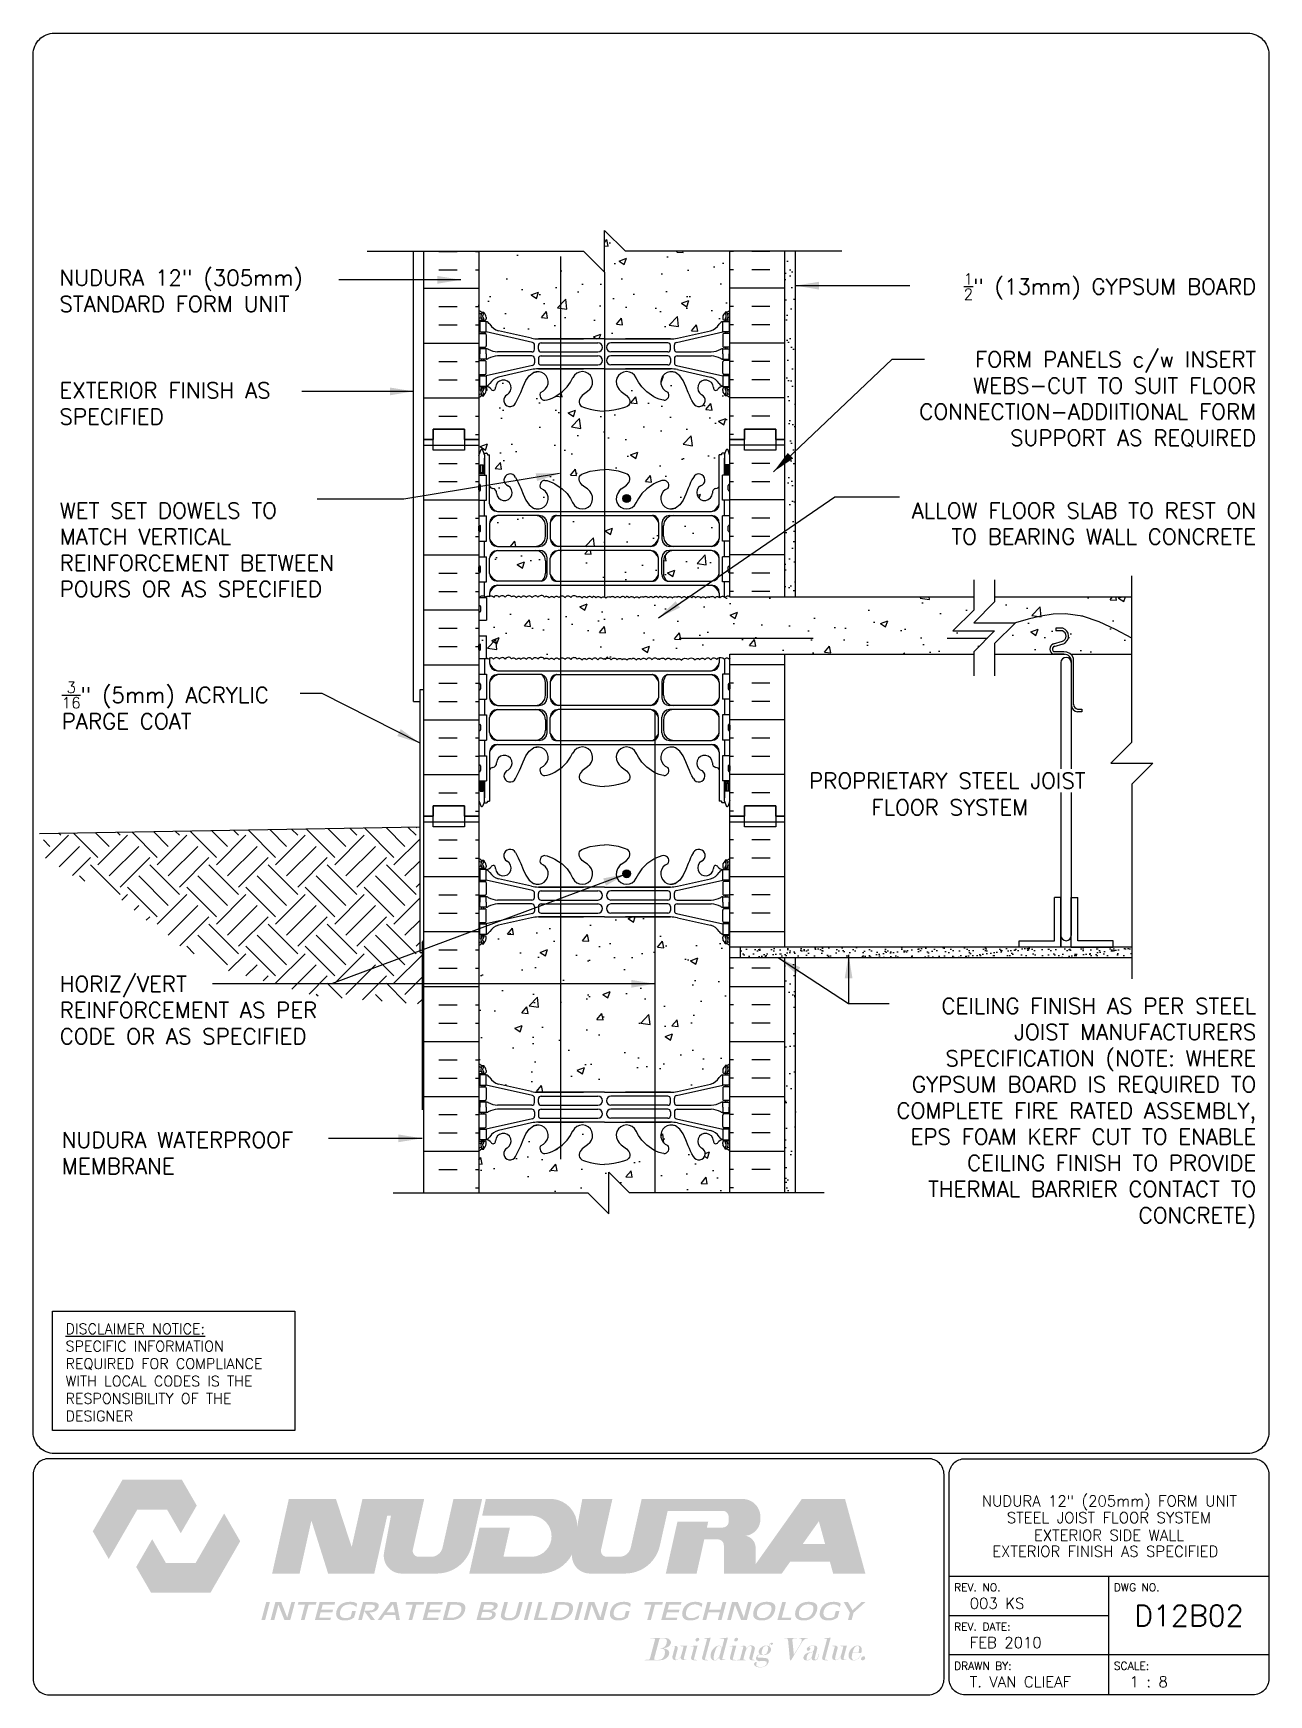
# Paper-space layout 'D12B02' of a CAD drawing. Header units: inches. Extents: x 0.42 to 7.8, y 0.49 to 10.41.
# The model-space entities are those that its viewports show. They can reach past a viewport. Long polylines and large blocks are cut down to what shows.
import ezdxf
from ezdxf.enums import TextEntityAlignment as Align

# ---------------------------------------------------------------- set-up
doc = ezdxf.new("R2010")
doc.units = ezdxf.units.IN
doc.header["$LTSCALE"] = 0.5
doc.header["$MEASUREMENT"] = 0
doc.linetypes.add('DASHED2', pattern=[0.375, 0.25, -0.125])
doc.linetypes.add('HIDDEN2', pattern=[0.1875, 0.125, -0.0625])
for name, color, linetype in [('HATCH', 12, 'Continuous'), ('line25', 2, 'Continuous'), ('LINE3', 3, 'Continuous'), ('LINE50', 5, 'Continuous'), ('LINE9', 9, 'Continuous'), ('LOGO', 7, 'Continuous'), ('TBK_LINE65', 3, 'Continuous'), ('TBK_TEXT', 4, 'Continuous'), ('TEXT', 4, 'Continuous'), ('Web_Edge', 9, 'Continuous')]:
    doc.layers.add(name, color=color, linetype=linetype)
doc.styles.add('DIM', font='romans.shx', dxfattribs={"width": 0.7})
doc.styles.add('ROMANS', font='romans.shx', dxfattribs={"height": 0.75})
doc.dimstyles.new('ext_12', dxfattribs={"dimscale": 12, "dimtxt": 0.075, "dimasz": 0.09375, "dimexe": 0.09375, "dimexo": 0.0625, "dimgap": 0.0625, "dimtad": 1, "dimdec": 1, "dimzin": 2, "dimdsep": 46, "dimlunit": 4, "dimtxsty": 'DIM', "dimcen": 0.09, "dimdle": 0.09375, "dimclrt": 4, "dimadec": 0, "dimazin": 0, "dimtfac": 1, "dimtdec": 1, "dimtmove": 2, "dimatfit": 3, "dimfxl": 1, "dimfrac": 2, "dimtolj": 1, "dimtzin": 0, "dimarcsym": 0})
pattern_1 = [(37.5, (86.6759, -39.3318), (-0.0314967, 0.963412), [0, -0.76, 0, -0.85, 0, -0.8125]), (7.5, (86.6759, -39.3318), (0.8848884, 1.411073), [0, -0.41, 0, -0.685, 0, -0.2625]), (327.5, (86.0609, -39.3318), (1.557071, 0.0028295), [0, -0.25, 0, -0.9, 0, -1.175]), (317.5, (86.0609, -39.3318), (1.503063, 0.438838), [0, -0.125, 0, -0.59, 0, -0.675])]
pattern_2 = [(50, (0, 0), (3.5863, -0.31376), [0.375, -4.125]), (355, (0, 0), (-0.693757, 3.76096), [0.3, -3.3]), (100.4514, (0.299, -0.026), (2.892544, 3.4472), [0.3187, -3.50571]), (46.1842, (0, 1), (5.33621, -0.827596), [0.5625, -6.1875]), (96.6356, (0.4447, 0.931), (4.67331, 4.87059), [0.47805, -5.25857]), (351.1842, (0, 1), (4.67331, 4.87059), [0.45, -4.95]), (21, (0.5, 0.75), (2.984535, -2.013094), [0.375, -4.125]), (326, (0.5, 0.75), (1.216577, 3.62575), [0.3, -3.3]), (71.4514, (0.7487, 0.5822), (4.20111, 1.612656), [0.3187, -3.50571]), (37.5, (0, 0), (0.060799, 1.664469), [0, -3.26, 0, -3.35, 0, -3.3125]), (7.5, (0, 0), (1.315348, 1.972059), [0, -1.91, 0, -3.185, 0, -1.2625]), (327.5, (-1.115, 0), (2.669112, -0.1127744), [0, -1.25, 0, -3.9, 0, -5.175]), (317.5, (-1.615, 0), (2.91593, 0.500525), [0, -1.625, 0, -2.59, 0, -3.675])]

psp = doc.layouts.new('D12B02')

# ---------------------------------------------------------------- texts
at = {"layer": 'TBK_TEXT', "color": 7, "style": 'ROMANS'}
for s, p in [('REV. NO.', (5.9215, 1.107)), ('DWG NO.', (6.876, 1.107)), ('REV. DATE:', (5.9215, 0.8726)), ('DRAWN BY:', (5.9215, 0.6382)), ('SCALE:', (6.876, 0.6382))]:
    psp.add_text(s, height=0.04688, dxfattribs=at).set_placement(p)
at = {"layer": 'TEXT', "insert": (0.6134, 2.7065), "char_height": 0.0625, "width": 1.41371, "attachment_point": 1, "style": 'ROMANS'}
psp.add_mtext('{\\Fromans.shx|c1;\\LDISCLAIMER NOTICE:\\l\\PSPECIFIC INFORMATION REQUIRED FOR COMPLIANCE WITH LOCAL CODES IS THE RESPONSIBILITY OF THE DESIGNER}', dxfattribs=at)

msp = doc.modelspace()

# ---------------------------------------------------------------- texts
at = {"layer": 'TEXT', "style": 'ROMANS'}
for s, p in [('PROPRIETARY STEEL JOIST', (206.942, 149.599)), (' FLOOR SYSTEM ', (209.412, 148.325))]:
    msp.add_text(s, height=0.75, dxfattribs=at).set_placement(p, align=Align.MIDDLE_LEFT)
at = {"layer": 'TEXT', "char_height": 0.75, "style": 'ROMANS'}
for s, insert, width, attachment_point in [('\\A1;NUDURA 12" (305mm) STANDARD FORM UNIT', (171.115, 173.01), 16.57727, 4), ('\\A1;{\\H0.7x;\\S1/2;}" (13mm) GYPSUM BOARD', (228.312, 173.217), 19.5775, 6), ('\\A1;FORM PANELS c/w INSERT WEBS-CUT TO SUIT FLOOR CONNECTION-ADDIITIONAL FORM SUPPORT AS REQUIRED', (228.312, 167.826), 19.5775, 6), ('\\A1;EXTERIOR FINISH AS SPECIFIED', (171.115, 167.627), 14.62371, 4), ('\\A1;WET SET DOWELS TO MATCH VERTICAL REINFORCEMENT BETWEEN POURS OR AS SPECIFIED ', (171.127, 160.636), 14.25833, 4), ('ALLOW FLOOR SLAB TO REST ON TO BEARING WALL CONCRETE', (228.303, 161.886), 18.08617, 6), ('\\A1;{\\H0.7x;\\S3/16;}" (5mm) ACRYLIC PARGE COAT', (171.224, 153.194), 14.0636, 4), ('HORIZ/VERT REINFORCEMENT AS PER CODE OR AS SPECIFIED', (171.123, 138.639), 15.30561, 4), ('CEILING FINISH AS PER STEEL JOIST MANUFACTURERS SPECIFICATION (NOTE: WHERE GYPSUM BOARD IS REQUIRED TO COMPLETE FIRE RATED ASSEMBLY, EPS FOAM KERF CUT TO ENABLE CEILING FINISH TO PROVIDE THERMAL BARRIER CONTACT TO CONCRETE)', (228.313, 133.713), 19.5775, 6), ('\\A1;NUDURA WATERPROOF MEMBRANE', (171.224, 131.806), 14.3929, 4)]:
    msp.add_mtext(s, dxfattribs=dict(at, insert=insert, width=width, attachment_point=attachment_point))

# ---------------------------------------------------------------- blocks, each defined once
blk = doc.blocks.new('TITLEBLOCK-Tag')
at = {"style": 'ROMANS'}
for tag, height, p in [('TITLE_LINE_1', 0.065, (0.927, -0.1328)), ('TITLE_LINE_2', 0.065, (0.9294, -0.2258)), ('CENTRE-LINE-3', 0.065, (0.927, -0.3246)), ('TITLE_LINE_4', 0.065, (0.927, -0.4299)), ('TITLE_LINE_5', 0.065, (0.927, -0.526)), ('DWG', 0.125, (1.4043, -0.9102))]:
    blk.add_attdef(tag, text='', height=height, dxfattribs=at).set_placement(p, align=Align.MIDDLE_CENTER)
for tag, p in [('LATEST_REVISION', (0.0954, -0.8366)), ('REVISION_DATE', (0.0954, -1.071)), ('DRAWN_BY', (0.0954, -1.3053)), ('SCALE', (1.0499, -1.3053))]:
    blk.add_attdef(tag, text='', height=0.065, dxfattribs=at).set_placement(p, align=Align.MIDDLE_LEFT)
blk = doc.blocks.new('12-inch Hinge Pin Web')
at = {"layer": 'Web_Edge'}
for p, q in [((349.969, 208.905), (350.059, 208.905)), ((350.059, 208.905), (350.059, 208.863)), ((361.677, 208.905), (361.587, 208.905)), ((361.587, 208.905), (361.587, 208.863)), ((349.823, 208.626), (349.901, 208.626)), ((349.823, 208.526), (350.107, 208.526)), ((349.969, 208.526), (349.969, 208.456)), ((350.059, 208.526), (350.059, 208.456)), ((350.169, 208.656), (350.169, 208.588)), ((361.477, 208.656), (361.477, 208.588)), ((361.823, 208.526), (361.54, 208.526)), ((361.587, 208.526), (361.587, 208.456)), ((361.677, 208.526), (361.677, 208.456)), ((361.823, 208.626), (361.746, 208.626)), ((349.823, 207.886), (350.107, 207.886)), ((349.969, 207.956), (349.969, 207.886)), ((350.059, 207.956), (350.059, 207.886)), ((352.382, 207.459), (350.164, 207.956)), ((350.169, 207.823), (350.169, 207.288)), ((352.339, 207.658), (350.758, 208.011)), ((352.48, 207.125), (352.48, 207.337)), ((352.666, 207.622), (354.823, 207.622)), ((355.823, 207.622), (352.666, 207.622)), ((352.667, 207.126), (352.667, 207.31)), ((352.792, 207.435), (355.511, 207.435)), ((355.823, 207.622), (358.981, 207.622)), ((358.855, 207.435), (356.135, 207.435)), ((358.981, 207.622), (356.823, 207.622)), ((358.98, 207.126), (358.98, 207.31)), ((359.167, 207.125), (359.167, 207.337)), ((359.265, 207.459), (361.482, 207.956)), ((359.308, 207.658), (360.889, 208.011)), ((361.477, 207.823), (361.477, 207.288)), ((361.823, 207.886), (361.54, 207.886)), ((361.587, 207.956), (361.587, 207.886)), ((361.677, 207.956), (361.677, 207.886)), ((349.823, 207.226), (350.107, 207.226)), ((349.823, 206.586), (350.107, 206.586)), ((349.969, 207.226), (349.969, 207.156)), ((349.969, 206.586), (349.969, 206.656)), ((350.059, 207.226), (350.059, 207.156)), ((350.059, 206.586), (350.059, 206.656)), ((350.169, 205.988), (350.169, 206.523)), ((352.355, 207), (350.717, 207)), ((352.355, 206.812), (350.717, 206.812)), ((352.48, 206.687), (352.48, 206.475)), ((352.667, 206.686), (352.667, 206.502)), ((352.792, 207.001), (355.511, 207.001)), ((352.792, 206.811), (355.511, 206.811)), ((358.855, 207.001), (356.135, 207.001)), ((358.855, 206.811), (356.135, 206.811)), ((358.98, 206.686), (358.98, 206.502)), ((359.167, 206.687), (359.167, 206.475)), ((359.292, 207), (360.93, 207)), ((359.292, 206.812), (360.93, 206.812)), ((361.477, 205.988), (361.477, 206.523)), ((361.823, 207.226), (361.54, 207.226)), ((361.823, 206.586), (361.54, 206.586)), ((361.587, 207.226), (361.587, 207.156)), ((361.587, 206.586), (361.587, 206.656)), ((361.677, 207.226), (361.677, 207.156)), ((361.677, 206.586), (361.677, 206.656)), ((349.823, 205.926), (350.107, 205.926)), ((349.969, 205.856), (349.969, 205.926)), ((350.059, 205.856), (350.059, 205.926)), ((352.382, 206.353), (350.164, 205.856)), ((352.339, 206.154), (350.758, 205.801)), ((352.666, 206.19), (354.823, 206.19)), ((355.823, 206.19), (352.666, 206.19)), ((352.792, 206.377), (355.511, 206.377)), ((355.823, 206.19), (358.981, 206.19)), ((358.855, 206.377), (356.135, 206.377)), ((358.981, 206.19), (356.823, 206.19)), ((359.265, 206.353), (361.482, 205.856)), ((359.308, 206.154), (360.889, 205.801)), ((361.823, 205.926), (361.54, 205.926)), ((361.587, 205.856), (361.587, 205.926)), ((361.677, 205.856), (361.677, 205.926)), ((349.823, 205.286), (350.107, 205.286)), ((349.823, 205.186), (349.901, 205.186)), ((349.969, 205.286), (349.969, 205.356)), ((349.969, 204.907), (350.059, 204.907)), ((350.059, 205.286), (350.059, 205.356)), ((350.059, 204.907), (350.059, 204.949)), ((350.169, 205.156), (350.169, 205.223)), ((361.477, 205.156), (361.477, 205.223)), ((361.823, 205.286), (361.54, 205.286)), ((361.587, 205.286), (361.587, 205.356)), ((361.587, 204.907), (361.587, 204.949)), ((361.677, 204.907), (361.587, 204.907)), ((361.677, 205.286), (361.677, 205.356)), ((361.823, 205.186), (361.746, 205.186)), ((349.823, 198.818), (349.901, 198.818)), ((349.823, 198.718), (350.107, 198.718)), ((349.969, 199.097), (350.059, 199.097)), ((349.969, 198.718), (349.969, 198.648)), ((350.059, 199.097), (350.059, 199.055)), ((350.059, 198.718), (350.059, 198.648)), ((350.169, 198.848), (350.169, 198.781)), ((361.477, 198.848), (361.477, 198.781)), ((361.823, 198.718), (361.54, 198.718)), ((361.677, 199.097), (361.587, 199.097)), ((361.587, 199.097), (361.587, 199.055)), ((361.587, 198.718), (361.587, 198.648)), ((361.677, 198.718), (361.677, 198.648)), ((361.823, 198.818), (361.746, 198.818)), ((349.823, 198.078), (350.107, 198.078)), ((349.969, 198.148), (349.969, 198.078)), ((350.059, 198.148), (350.059, 198.078)), ((352.382, 197.652), (350.164, 198.148)), ((350.169, 198.016), (350.169, 197.481)), ((352.339, 197.85), (350.758, 198.203)), ((352.666, 197.814), (354.823, 197.814)), ((355.823, 197.814), (352.666, 197.814)), ((355.823, 197.814), (358.981, 197.814)), ((358.981, 197.814), (356.823, 197.814)), ((359.265, 197.652), (361.482, 198.148)), ((359.308, 197.85), (360.889, 198.203)), ((361.477, 198.016), (361.477, 197.481)), ((361.823, 198.078), (361.54, 198.078)), ((361.587, 198.148), (361.587, 198.078)), ((361.677, 198.148), (361.677, 198.078)), ((349.823, 197.418), (350.107, 197.418)), ((349.969, 197.418), (349.969, 197.348)), ((350.059, 197.418), (350.059, 197.348)), ((352.355, 197.192), (350.717, 197.192)), ((352.355, 197.004), (350.717, 197.004)), ((352.48, 197.317), (352.48, 197.53)), ((352.667, 197.318), (352.667, 197.502)), ((352.792, 197.627), (355.511, 197.627)), ((352.792, 197.193), (355.511, 197.193)), ((352.792, 197.003), (355.511, 197.003)), ((358.855, 197.627), (356.135, 197.627)), ((358.855, 197.193), (356.135, 197.193)), ((358.855, 197.003), (356.135, 197.003)), ((358.98, 197.318), (358.98, 197.502)), ((359.167, 197.317), (359.167, 197.53)), ((359.292, 197.192), (360.93, 197.192)), ((359.292, 197.004), (360.93, 197.004)), ((361.823, 197.418), (361.54, 197.418)), ((361.587, 197.418), (361.587, 197.348)), ((361.677, 197.418), (361.677, 197.348)), ((349.823, 196.778), (350.107, 196.778)), ((349.969, 196.778), (349.969, 196.848)), ((350.059, 196.778), (350.059, 196.848)), ((352.382, 196.545), (350.164, 196.048)), ((350.169, 196.181), (350.169, 196.716)), ((352.339, 196.347), (350.758, 195.994)), ((352.48, 196.879), (352.48, 196.667)), ((352.666, 196.383), (354.823, 196.383)), ((355.823, 196.383), (352.666, 196.383)), ((352.667, 196.878), (352.667, 196.694)), ((352.792, 196.569), (355.511, 196.569)), ((355.823, 196.383), (358.981, 196.383)), ((358.855, 196.569), (356.135, 196.569)), ((358.981, 196.383), (356.823, 196.383)), ((358.98, 196.878), (358.98, 196.694)), ((359.167, 196.879), (359.167, 196.667)), ((359.265, 196.545), (361.482, 196.048)), ((359.308, 196.347), (360.889, 195.994)), ((361.477, 196.181), (361.477, 196.716)), ((361.823, 196.778), (361.54, 196.778)), ((361.587, 196.778), (361.587, 196.848)), ((361.677, 196.778), (361.677, 196.848)), ((349.823, 196.118), (350.107, 196.118)), ((349.823, 195.478), (350.107, 195.478)), ((349.823, 195.378), (349.901, 195.378)), ((349.969, 196.048), (349.969, 196.118)), ((349.969, 195.478), (349.969, 195.548)), ((350.059, 196.048), (350.059, 196.118)), ((350.059, 195.478), (350.059, 195.548)), ((350.169, 195.348), (350.169, 195.416)), ((361.477, 195.348), (361.477, 195.416)), ((361.823, 196.118), (361.54, 196.118)), ((361.823, 195.478), (361.54, 195.478)), ((361.587, 196.048), (361.587, 196.118)), ((361.587, 195.478), (361.587, 195.548)), ((361.677, 196.048), (361.677, 196.118)), ((361.677, 195.478), (361.677, 195.548)), ((361.823, 195.378), (361.746, 195.378)), ((349.969, 195.099), (350.059, 195.099)), ((350.059, 195.099), (350.059, 195.141)), ((361.587, 195.099), (361.587, 195.141)), ((361.677, 195.099), (361.587, 195.099))]:
    blk.add_line(p, q, dxfattribs=at)
for points in [[(349.864, 207.956), (350.164, 207.956), (350.164, 208.456), (349.864, 208.456)], [(361.782, 207.956), (361.482, 207.956), (361.482, 208.456), (361.782, 208.456)], [(349.864, 205.856), (350.164, 205.856), (350.164, 205.356), (349.864, 205.356)], [(361.782, 205.856), (361.482, 205.856), (361.482, 205.356), (361.782, 205.356)], [(349.864, 198.148), (350.164, 198.148), (350.164, 198.648), (349.864, 198.648)], [(361.782, 198.148), (361.482, 198.148), (361.482, 198.648), (361.782, 198.648)], [(349.864, 196.048), (350.164, 196.048), (350.164, 195.548), (349.864, 195.548)], [(361.782, 196.048), (361.482, 196.048), (361.482, 195.548), (361.782, 195.548)]]:
    blk.add_lwpolyline(points, close=True, dxfattribs=at)
for points in [[(350.164, 206.906), (350.164, 207.156), (349.864, 207.156), (349.864, 206.906)], [(350.164, 206.906), (350.164, 206.656), (349.864, 206.656), (349.864, 206.906)], [(361.482, 206.906), (361.482, 207.156), (361.782, 207.156), (361.782, 206.906)], [(361.482, 206.906), (361.482, 206.656), (361.782, 206.656), (361.782, 206.906)], [(350.164, 197.098), (350.164, 197.348), (349.864, 197.348), (349.864, 197.098)], [(350.164, 197.098), (350.164, 196.848), (349.864, 196.848), (349.864, 197.098)], [(361.482, 197.098), (361.482, 197.348), (361.782, 197.348), (361.782, 197.098)], [(361.482, 197.098), (361.482, 196.848), (361.782, 196.848), (361.782, 197.098)]]:
    blk.add_lwpolyline(points, dxfattribs=at)
for centre, radius, start, end in [((350.169, 209.363), 0.5, 226.21089, 250.52878), ((350.169, 209.363), 0.6, 234.78322, 245.07477), ((350.163, 208.71), 0.25, 140.11451, 222.46087), ((350.005, 208.841), 0.045, 321.448, 139.1879), ((349.919, 208.656), 0.25, 0, 70.52878), ((350.989, 208.532), 0.375, 182.92371, 59.86753), ((351.309, 209.126), 0.3, 27.59697, 243.94252), ((352.982, 208.879), 0.242, 90, 218.23271), ((358.665, 208.879), 0.242, 321.76729, 90), ((360.337, 209.126), 0.3, 296.05748, 152.40303), ((360.657, 208.532), 0.375, 120.13247, 357.07629), ((361.727, 208.656), 0.25, 109.47122, 180), ((361.641, 208.841), 0.045, 40.8121, 218.552), ((361.477, 209.363), 0.5, 289.47122, 313.78911), ((361.484, 208.71), 0.25, 317.53913, 39.88549), ((361.477, 209.363), 0.6, 294.92523, 305.21678), ((349.902, 208.646), 0.0196, 269.40316, 15.4901), ((349.907, 208.8), 0.021, 343.464, 63.99573), ((350.012, 208.572), 0.045, 222.46087, 42.46087), ((350.163, 208.71), 0.16, 140.00008, 222.46087), ((350.107, 208.588), 0.0625, 270, 0), ((350.127, 208.805), 0.352, 276.12908, 321.53314), ((350.042, 208.113), 0.364, 34.97751, 70.33874), ((350.965, 208.725), 0.743, 212.79192, 253.81071), ((350.504, 208.537), 0.113, 347.81557, 154.05694), ((352.636, 208.254), 0.5, 246.21387, 71.79367), ((354.761, 208.254), 0.5, 204.81899, 44.18751), ((356.886, 208.254), 0.5, 135.81249, 335.18101), ((359.011, 208.254), 0.5, 108.20633, 293.78613), ((360.682, 208.725), 0.743, 286.18929, 327.20808), ((361.143, 208.537), 0.113, 25.94306, 192.18443), ((361.52, 208.805), 0.352, 218.46686, 263.87092), ((361.605, 208.113), 0.364, 109.66126, 145.02249), ((361.54, 208.588), 0.0625, 180, 270), ((361.635, 208.572), 0.045, 137.53913, 317.53913), ((361.484, 208.71), 0.16, 317.53913, 39.99992), ((361.74, 208.8), 0.021, 116.00427, 196.536), ((361.745, 208.646), 0.0196, 164.5099, 270.59684), ((350.107, 207.823), 0.0625, 0, 90), ((350.107, 207.288), 0.0625, 270, 0), ((352.666, 209.122), 1.5, 257.41348, 270), ((352.355, 207.337), 0.125, 0, 77.37673), ((352.792, 207.31), 0.125, 90, 180), ((355.511, 207.218), 0.217, 270, 90), ((356.135, 207.218), 0.217, 90, 270), ((358.855, 207.31), 0.125, 0, 90), ((358.981, 209.122), 1.5, 270, 282.58652), ((359.292, 207.337), 0.125, 102.62327, 180), ((361.54, 207.823), 0.0625, 90, 180), ((361.54, 207.288), 0.0625, 180, 270), ((350.107, 206.523), 0.0625, 0, 90), ((350.16, 206.937), 0.219, 60.49375, 88.91995), ((350.16, 206.875), 0.219, 271.08005, 299.50625), ((350.806, 208.167), 1.17, 242.63655, 265.65045), ((350.806, 205.645), 1.17, 94.34955, 117.36345), ((352.355, 207.125), 0.125, 270, 0), ((352.355, 206.687), 0.125, 0, 90), ((352.355, 206.475), 0.125, 282.62327, 0), ((352.792, 207.126), 0.125, 180, 270), ((352.792, 206.686), 0.125, 90, 180), ((352.792, 206.502), 0.125, 180, 270), ((355.511, 206.594), 0.217, 270, 90), ((356.135, 206.594), 0.217, 90, 270), ((358.855, 207.126), 0.125, 270, 360), ((358.855, 206.686), 0.125, 0, 90), ((358.855, 206.502), 0.125, 270, 0), ((359.292, 207.125), 0.125, 180, 270), ((359.292, 206.687), 0.125, 90, 180), ((359.292, 206.475), 0.125, 180, 257.37673), ((360.841, 208.167), 1.17, 274.34955, 297.36345), ((360.841, 205.645), 1.17, 62.63655, 85.65045), ((361.487, 206.937), 0.219, 91.08005, 119.50625), ((361.487, 206.875), 0.219, 240.49375, 268.91995), ((361.54, 206.523), 0.0625, 90, 180), ((350.107, 205.988), 0.0625, 270, 0), ((350.965, 205.087), 0.743, 106.18929, 147.20808), ((352.666, 204.69), 1.5, 90, 102.58652), ((358.981, 204.69), 1.5, 77.41348, 90), ((360.682, 205.087), 0.743, 32.79192, 73.81071), ((361.54, 205.988), 0.0625, 180, 270), ((350.169, 204.449), 0.6, 114.92523, 125.21678), ((350.169, 204.449), 0.5, 109.47122, 133.78911), ((349.902, 205.166), 0.0196, 344.5099, 90.59684), ((350.163, 205.101), 0.25, 137.53913, 219.88549), ((349.907, 205.012), 0.021, 296.00427, 16.536), ((350.005, 204.97), 0.045, 220.8121, 38.552), ((350.012, 205.24), 0.045, 317.53913, 137.53913), ((350.163, 205.101), 0.16, 137.53913, 219.99992), ((349.919, 205.156), 0.25, 289.47122, 360), ((350.107, 205.223), 0.0625, 360, 90), ((350.042, 205.699), 0.364, 289.66126, 325.02249), ((361.605, 205.699), 0.364, 214.97751, 250.33874), ((361.54, 205.223), 0.0625, 90, 180), ((361.727, 205.156), 0.25, 180, 250.52878), ((361.635, 205.24), 0.045, 42.46087, 222.46087), ((361.641, 204.97), 0.045, 141.448, 319.1879), ((361.484, 205.101), 0.16, 320.00008, 42.46087), ((361.477, 204.449), 0.5, 46.21089, 70.52878), ((361.484, 205.101), 0.25, 320.11451, 42.46087), ((361.74, 205.012), 0.021, 163.464, 243.99573), ((361.745, 205.166), 0.0196, 89.40316, 195.4901), ((361.477, 204.449), 0.6, 54.78322, 65.07477), ((350.169, 199.555), 0.5, 226.21089, 250.52878), ((350.169, 199.555), 0.6, 234.78322, 245.07477), ((349.902, 198.838), 0.0196, 269.40316, 15.4901), ((350.163, 198.903), 0.25, 140.11451, 222.46087), ((349.907, 198.992), 0.021, 343.464, 63.99573), ((350.005, 199.034), 0.045, 321.448, 139.1879), ((350.012, 198.764), 0.045, 222.46087, 42.46087), ((349.919, 198.848), 0.25, 0, 70.52878), ((350.163, 198.903), 0.16, 140.00008, 222.46087), ((350.107, 198.781), 0.0625, 270, 0), ((350.042, 198.306), 0.364, 34.97751, 70.33874), ((350.965, 198.917), 0.743, 212.79192, 253.81071), ((360.682, 198.917), 0.743, 286.18929, 327.20808), ((361.605, 198.306), 0.364, 109.66126, 145.02249), ((361.727, 198.848), 0.25, 109.47122, 180), ((361.54, 198.781), 0.0625, 180, 270), ((361.635, 198.764), 0.045, 137.53913, 317.53913), ((361.641, 199.034), 0.045, 40.8121, 218.552), ((361.484, 198.903), 0.16, 317.53913, 39.99992), ((361.477, 199.555), 0.5, 289.47122, 313.78911), ((361.484, 198.903), 0.25, 317.53913, 39.88549), ((361.74, 198.992), 0.021, 116.00427, 196.536), ((361.745, 198.838), 0.0196, 164.5099, 270.59684), ((361.477, 199.555), 0.6, 294.92523, 305.21678), ((350.107, 198.016), 0.0625, 0, 90), ((352.666, 199.314), 1.5, 257.41348, 270), ((358.981, 199.314), 1.5, 270, 282.58652), ((361.54, 198.016), 0.0625, 90, 180), ((350.107, 197.481), 0.0625, 270, 0), ((350.16, 197.13), 0.219, 60.49375, 88.91995), ((350.806, 198.359), 1.17, 242.63655, 265.65045), ((350.806, 195.837), 1.17, 94.34955, 117.36345), ((352.355, 197.317), 0.125, 270, 0), ((352.355, 196.879), 0.125, 0, 90), ((352.355, 197.53), 0.125, 0, 77.37673), ((352.792, 197.502), 0.125, 90, 180), ((352.792, 197.318), 0.125, 180, 270), ((352.792, 196.878), 0.125, 90, 180), ((355.511, 197.41), 0.217, 270, 90), ((355.511, 196.786), 0.217, 270, 90), ((356.135, 197.41), 0.217, 90, 270), ((356.135, 196.786), 0.217, 90, 270), ((358.855, 197.502), 0.125, 0, 90), ((358.855, 197.318), 0.125, 270, 360), ((358.855, 196.878), 0.125, 0, 90), ((359.292, 197.53), 0.125, 102.62327, 180), ((359.292, 197.317), 0.125, 180, 270), ((359.292, 196.879), 0.125, 90, 180), ((360.841, 198.359), 1.17, 274.34955, 297.36345), ((360.841, 195.837), 1.17, 62.63655, 85.65045), ((361.487, 197.13), 0.219, 91.08005, 119.50625), ((361.54, 197.481), 0.0625, 180, 270), ((350.107, 196.716), 0.0625, 0, 90), ((350.107, 196.181), 0.0625, 270, 0), ((350.16, 197.067), 0.219, 271.08005, 299.50625), ((352.666, 194.883), 1.5, 90, 102.58652), ((352.355, 196.667), 0.125, 282.62327, 0), ((352.636, 195.75), 0.5, 288.20633, 113.78613), ((352.792, 196.694), 0.125, 180, 270), ((354.761, 195.75), 0.5, 315.81249, 155.18101), ((356.886, 195.75), 0.5, 24.81899, 224.18751), ((359.011, 195.75), 0.5, 66.21387, 251.79367), ((358.855, 196.694), 0.125, 270, 0), ((358.981, 194.883), 1.5, 77.41348, 90), ((359.292, 196.667), 0.125, 180, 257.37673), ((361.487, 197.067), 0.219, 240.49375, 268.91995), ((361.54, 196.716), 0.0625, 90, 180), ((361.54, 196.181), 0.0625, 180, 270), ((349.902, 195.359), 0.0196, 344.5099, 90.59684), ((350.163, 195.294), 0.25, 137.53913, 219.88549), ((350.012, 195.432), 0.045, 317.53913, 137.53913), ((350.163, 195.294), 0.16, 137.53913, 219.99992), ((349.919, 195.348), 0.25, 289.47122, 360), ((350.107, 195.416), 0.0625, 360, 90), ((350.042, 195.891), 0.364, 289.66126, 325.02249), ((350.127, 195.199), 0.352, 38.46686, 83.87092), ((350.965, 195.28), 0.743, 106.18929, 147.20808), ((350.504, 195.467), 0.113, 205.94306, 12.18443), ((350.989, 195.472), 0.375, 300.13247, 177.07629), ((360.657, 195.472), 0.375, 2.92371, 239.86753), ((360.682, 195.28), 0.743, 32.79192, 73.81071), ((361.143, 195.467), 0.113, 167.81557, 334.05694), ((361.52, 195.199), 0.352, 96.12908, 141.53314), ((361.605, 195.891), 0.364, 214.97751, 250.33874), ((361.54, 195.416), 0.0625, 90, 180), ((361.727, 195.348), 0.25, 180, 250.52878), ((361.635, 195.432), 0.045, 42.46087, 222.46087), ((361.484, 195.294), 0.16, 320.00008, 42.46087), ((361.484, 195.294), 0.25, 320.11451, 42.46087), ((361.745, 195.359), 0.0196, 89.40316, 195.4901), ((350.169, 194.641), 0.6, 114.92523, 125.21678), ((350.169, 194.641), 0.5, 109.47122, 133.78911), ((349.907, 195.204), 0.021, 296.00427, 16.536), ((350.005, 195.163), 0.045, 220.8121, 38.552), ((351.309, 194.878), 0.3, 116.05748, 332.40303), ((352.982, 195.125), 0.242, 141.76729, 270), ((358.665, 195.125), 0.242, 270, 38.23271), ((360.337, 194.878), 0.3, 207.59697, 63.94252), ((361.641, 195.163), 0.045, 141.448, 319.1879), ((361.477, 194.641), 0.5, 46.21089, 70.52878), ((361.74, 195.204), 0.021, 163.464, 243.99573), ((361.477, 194.641), 0.6, 54.78322, 65.07477)]:
    blk.add_arc(centre, radius, start, end, dxfattribs=at)
for points, knots in [([(355.119, 208.603), (355.012, 208.766), (354.652, 208.856), (354.575, 209.352), (355.123, 209.588), (355.527, 209.616), (355.823, 209.637)], [0.229407, 0.229407, 0.229407, 0.229407, 0.844432, 1.128849, 1.464331, 2.389004, 2.389004, 2.389004, 2.389004]), ([(356.527, 208.603), (356.635, 208.766), (356.995, 208.856), (357.072, 209.352), (356.524, 209.588), (356.12, 209.616), (355.823, 209.637)], [0.229407, 0.229407, 0.229407, 0.229407, 0.844432, 1.128849, 1.464331, 2.389004, 2.389004, 2.389004, 2.389004]), ([(351.575, 209.265), (351.661, 209.098), (351.914, 208.608), (352.128, 207.859), (352.538, 207.764), (352.595, 207.756)], [0, 0, 0, 0, 0.579211, 1.703896, 1.875321, 1.875321, 1.875321, 1.875321]), ([(352.982, 209.121), (353.103, 209.123), (353.937, 208.766), (354.176, 208.309), (354.317, 208.026)], [0.038125, 0.038125, 0.038125, 0.038125, 0.320663, 1.258119, 1.258119, 1.258119, 1.258119]), ([(358.665, 209.121), (358.544, 209.123), (357.71, 208.766), (357.471, 208.309), (357.33, 208.026)], [0.038125, 0.038125, 0.038125, 0.038125, 0.320663, 1.258119, 1.258119, 1.258119, 1.258119]), ([(360.072, 209.265), (359.986, 209.098), (359.733, 208.608), (359.519, 207.859), (359.109, 207.764), (359.052, 207.756)], [0, 0, 0, 0, 0.579211, 1.703896, 1.875321, 1.875321, 1.875321, 1.875321]), ([(351.575, 194.739), (351.661, 194.906), (351.914, 195.396), (352.128, 196.145), (352.538, 196.24), (352.595, 196.248)], [0, 0, 0, 0, 0.579211, 1.703896, 1.875321, 1.875321, 1.875321, 1.875321]), ([(360.072, 194.739), (359.986, 194.906), (359.733, 195.396), (359.519, 196.145), (359.109, 196.24), (359.052, 196.248)], [0, 0, 0, 0, 0.579211, 1.703896, 1.875321, 1.875321, 1.875321, 1.875321]), ([(352.982, 194.883), (353.103, 194.881), (353.937, 195.239), (354.176, 195.695), (354.317, 195.979)], [0.038125, 0.038125, 0.038125, 0.038125, 0.320663, 1.258119, 1.258119, 1.258119, 1.258119]), ([(355.119, 195.401), (355.012, 195.238), (354.652, 195.148), (354.575, 194.652), (355.123, 194.416), (355.527, 194.388), (355.823, 194.367)], [0.229407, 0.229407, 0.229407, 0.229407, 0.844432, 1.128849, 1.464331, 2.389004, 2.389004, 2.389004, 2.389004]), ([(356.527, 195.401), (356.635, 195.238), (356.995, 195.148), (357.072, 194.652), (356.524, 194.416), (356.12, 194.388), (355.823, 194.367)], [0.229407, 0.229407, 0.229407, 0.229407, 0.844432, 1.128849, 1.464331, 2.389004, 2.389004, 2.389004, 2.389004]), ([(358.665, 194.883), (358.544, 194.881), (357.71, 195.239), (357.471, 195.695), (357.33, 195.979)], [0.038125, 0.038125, 0.038125, 0.038125, 0.320663, 1.258119, 1.258119, 1.258119, 1.258119])]:
    blk.add_open_spline(points, degree=3, knots=knots, dxfattribs=at)
for points in [[(352.667, 207.131), (352.667, 207.305)], [(358.98, 207.131), (358.98, 207.305)], [(352.667, 206.681), (352.667, 206.507)], [(358.98, 206.681), (358.98, 206.507)], [(352.667, 197.323), (352.667, 197.497)], [(358.98, 197.323), (358.98, 197.497)], [(352.667, 196.873), (352.667, 196.699)], [(358.98, 196.873), (358.98, 196.699)]]:
    blk.add_open_spline(points, degree=1, dxfattribs=at)

# ---------------------------------------------------------------- hatches: boundary and pattern name
at = {"layer": 'HATCH'}
h = msp.add_hatch(dxfattribs=at)
h.set_pattern_fill('AR-CONC', color=256, scale=0.5)
h.set_pattern_definition(pattern_2)
h.paths.add_polyline_path([(203.16, 174.901), (198.16, 174.901), (197.16, 175.901), (197.16, 173.901), (196.16, 174.901), (191.16, 174.901), (191.16, 172.093, 0.088416), (191.306, 171.996), (191.396, 171.996), (191.396, 171.954, -0.249069), (191.506, 171.747), (191.506, 171.679, -0.414214), (191.444, 171.617), (191.396, 171.617), (191.396, 171.547), (191.501, 171.547, -0.168672), (191.687, 171.397, 0.17445), (192.095, 171.102), (193.675, 170.749, 0.054974), (194.002, 170.713), (197.16, 170.713), (200.318, 170.713, 0.054974), (200.645, 170.749), (202.226, 171.102, 0.17445), (202.633, 171.397, -0.168672), (202.819, 171.547), (202.924, 171.547), (202.924, 171.617), (202.877, 171.617, -0.414214), (202.814, 171.679), (202.814, 171.747, -0.249069), (202.924, 171.954), (202.924, 171.996), (203.014, 171.996, 0.088416), (203.16, 172.093)])
h = msp.add_hatch(dxfattribs=at)
h.set_pattern_fill('AR-SAND', color=256, scale=0.5, style=0)
h.set_pattern_definition(pattern_1)
h.paths.add_polyline_path([(205.785, 158.391), (206.285, 158.391), (206.285, 161.097), (205.785, 160.85)])
h.paths.add_polyline_path([(206.285, 165.538), (205.785, 165.291), (205.785, 160.85), (206.285, 161.097)])
h.paths.add_polyline_path([(206.285, 167.203), (205.785, 167.203), (205.785, 165.901), (205.785, 165.291), (206.285, 165.538)])
h.paths.add_polyline_path([(206.285, 174.901), (205.785, 174.901), (205.785, 167.203), (206.285, 167.203)])
h = msp.add_hatch(dxfattribs=at)
h.set_pattern_fill('AR-CONC', color=256, scale=0.5)
h.set_pattern_definition(pattern_2)
edge = h.paths.add_edge_path()
edge.add_arc((202.814, 167.54), 0.5, 46.21089, 66.42182)
edge.add_line((203.014, 167.998), (202.924, 167.998))
edge.add_line((202.924, 167.998), (202.924, 168.04))
edge.add_arc((203.064, 168.247), 0.25, 180, 235.9442, ccw=False)
edge.add_line((202.814, 168.247), (202.814, 168.314))
edge.add_arc((202.877, 168.314), 0.0625, 90, 180, ccw=False)
edge.add_line((202.877, 168.377), (202.924, 168.377))
edge.add_line((202.924, 168.377), (202.924, 168.447))
edge.add_line((202.924, 168.447), (202.819, 168.447))
edge.add_arc((202.857, 168.097), 0.352, 96.12908, 141.53314)
edge.add_arc((202.48, 168.366), 0.113, 167.81557, 334.05694, ccw=False)
edge.add_arc((201.994, 168.371), 0.375, 2.92371, 239.86753)
edge.add_arc((201.674, 167.777), 0.3, -152.40303, 63.94252, ccw=False)
edge.add_spline(control_points=[(201.409, 167.638), (201.323, 167.805), (201.07, 168.295), (200.875, 168.976), (200.549, 169.106)], knot_values=[0, 0, 0, 0, 0.579211, 1.703896, 1.703896, 1.703896, 1.703896], degree=3, periodic=0)
edge.add_spline(control_points=[(200.549, 169.106), (200.5, 169.126), (200.446, 169.138), (200.389, 169.147)], knot_values=[1.703896, 1.703896, 1.703896, 1.703896, 1.875321, 1.875321, 1.875321, 1.875321], degree=3, periodic=0)
edge.add_arc((200.348, 168.649), 0.5, 85.29258, 251.79367)
edge.add_arc((200.001, 168.024), 0.242, -90, 38.23271, ccw=False)
edge.add_spline(control_points=[(200.001, 167.782), (199.88, 167.78), (199.061, 168.131), (198.816, 168.578), (198.677, 168.858)], knot_values=[0.038125, 0.038125, 0.038125, 0.038125, 0.320663, 1.237398, 1.237398, 1.237398, 1.237398], degree=3, periodic=0)
edge.add_arc((198.223, 168.649), 0.5, 24.81899, 224.18751)
edge.add_spline(control_points=[(197.864, 168.3), (197.972, 168.137), (198.332, 168.046), (198.409, 167.551), (197.86, 167.315), (197.457, 167.287), (197.16, 167.266)], knot_values=[0.229407, 0.229407, 0.229407, 0.229407, 0.844432, 1.128849, 1.464331, 2.389004, 2.389004, 2.389004, 2.389004], degree=3, periodic=0)
edge.add_spline(control_points=[(197.16, 167.266), (196.864, 167.287), (196.46, 167.315), (195.912, 167.551), (195.989, 168.046), (196.349, 168.137), (196.456, 168.3)], knot_values=[0.229407, 0.229407, 0.229407, 0.229407, 1.15408, 1.489562, 1.773979, 2.389004, 2.389004, 2.389004, 2.389004], degree=3, periodic=0)
edge.add_arc((196.098, 168.649), 0.5, 315.81249, 515.18101)
edge.add_spline(control_points=[(195.644, 168.858), (195.504, 168.578), (195.259, 168.131), (194.44, 167.78), (194.319, 167.782)], knot_values=[0.038125, 0.038125, 0.038125, 0.038125, 0.95486, 1.237398, 1.237398, 1.237398, 1.237398], degree=3, periodic=0)
edge.add_arc((194.319, 168.024), 0.242, 141.76729, 270, ccw=False)
edge.add_arc((193.973, 168.649), 0.5, 288.20633, 454.70742)
edge.add_spline(control_points=[(193.932, 169.147), (193.875, 169.138), (193.821, 169.126), (193.771, 169.106)], knot_values=[1.703896, 1.703896, 1.703896, 1.703896, 1.875321, 1.875321, 1.875321, 1.875321], degree=3, periodic=0)
edge.add_spline(control_points=[(193.771, 169.106), (193.445, 168.976), (193.251, 168.295), (192.998, 167.805), (192.912, 167.638)], knot_values=[0, 0, 0, 0, 1.124685, 1.703896, 1.703896, 1.703896, 1.703896], degree=3, periodic=0)
edge.add_arc((192.646, 167.777), 0.3, 116.05748, 333.03104, ccw=False)
edge.add_arc((192.326, 168.371), 0.375, 300.13247, 537.07629)
edge.add_arc((191.841, 168.366), 0.113, -154.05694, 12.18443, ccw=False)
edge.add_arc((191.464, 168.097), 0.352, 38.46686, 83.87092)
edge.add_line((191.501, 168.447), (191.396, 168.447))
edge.add_line((191.396, 168.447), (191.396, 168.377))
edge.add_line((191.396, 168.377), (191.444, 168.377))
edge.add_arc((191.444, 168.314), 0.0625, 0, 90, ccw=False)
edge.add_line((191.506, 168.314), (191.506, 168.247))
edge.add_arc((191.256, 168.247), 0.25, 304.0558, 360, ccw=False)
edge.add_line((191.396, 168.04), (191.396, 167.998))
edge.add_line((191.396, 167.998), (191.306, 167.998))
edge.add_arc((191.506, 167.54), 0.5, 113.57818, 133.78911)
edge.add_line((191.16, 167.901), (191.16, 165.901))
edge.add_line((191.16, 165.901), (191.16, 165.141))
edge.add_line((191.16, 165.141), (191.245, 165.402))
edge.add_arc((191.295, 165.375), 0.0567, 28.07249, 151.92751, ccw=False)
edge.add_line((191.345, 165.402), (191.394, 165.252))
edge.add_line((191.394, 165.252), (191.52, 165.252))
edge.add_arc((191.52, 165.202), 0.05, 0, 90, ccw=False)
edge.add_line((191.57, 165.202), (191.57, 165.172))
edge.add_line((191.57, 165.172), (191.67, 165.172))
edge.add_line((191.67, 165.172), (191.67, 163.683))
edge.add_arc((191.845, 163.759), 0.19, 203.63161, 265.69645)
edge.add_arc((191.801, 163.371), 0.2, -7.10714, 81.61996, ccw=False)
edge.add_arc((192.374, 163.366), 0.375, 182.92371, 419.86753)
edge.add_arc((192.648, 163.971), 0.293, 25.79839, 253.07312, ccw=False)
edge.add_spline(control_points=[(192.912, 164.098), (192.998, 163.932), (193.251, 163.441), (193.445, 162.761), (193.771, 162.63)], knot_values=[0, 0, 0, 0, 0.579211, 1.703896, 1.703896, 1.703896, 1.703896], degree=3, periodic=0)
edge.add_spline(control_points=[(193.771, 162.63), (193.821, 162.61), (193.875, 162.598), (193.932, 162.589)], knot_values=[1.703896, 1.703896, 1.703896, 1.703896, 1.875321, 1.875321, 1.875321, 1.875321], degree=3, periodic=0)
edge.add_arc((193.973, 163.088), 0.5, 265.29258, 431.79367)
edge.add_arc((194.319, 163.712), 0.242, 90, 218.23271, ccw=False)
edge.add_spline(control_points=[(194.319, 163.954), (194.44, 163.956), (195.259, 163.605), (195.504, 163.158), (195.644, 162.878)], knot_values=[0.038125, 0.038125, 0.038125, 0.038125, 0.320663, 1.237398, 1.237398, 1.237398, 1.237398], degree=3, periodic=0)
edge.add_arc((196.098, 163.088), 0.5, 204.81899, 404.18751)
edge.add_spline(control_points=[(196.456, 163.436), (196.349, 163.599), (195.989, 163.69), (195.912, 164.185), (196.46, 164.421), (196.864, 164.45), (197.16, 164.471)], knot_values=[0.229407, 0.229407, 0.229407, 0.229407, 0.844432, 1.128849, 1.464331, 2.389004, 2.389004, 2.389004, 2.389004], degree=3, periodic=0)
edge.add_spline(control_points=[(197.16, 164.471), (197.457, 164.45), (197.86, 164.421), (198.409, 164.185), (198.332, 163.69), (197.972, 163.599), (197.864, 163.436)], knot_values=[0.229407, 0.229407, 0.229407, 0.229407, 1.15408, 1.489562, 1.773979, 2.389004, 2.389004, 2.389004, 2.389004], degree=3, periodic=0)
edge.add_arc((198.223, 163.088), 0.5, 135.81249, 335.18101)
edge.add_spline(control_points=[(198.677, 162.878), (198.816, 163.158), (199.061, 163.605), (199.88, 163.956), (200.001, 163.954)], knot_values=[0.038125, 0.038125, 0.038125, 0.038125, 0.95486, 1.237398, 1.237398, 1.237398, 1.237398], degree=3, periodic=0)
edge.add_arc((200.001, 163.712), 0.242, -38.23271, 90, ccw=False)
edge.add_arc((200.348, 163.088), 0.5, 108.20633, 274.70742)
edge.add_spline(control_points=[(200.389, 162.589), (200.446, 162.598), (200.5, 162.61), (200.549, 162.63)], knot_values=[1.703896, 1.703896, 1.703896, 1.703896, 1.875321, 1.875321, 1.875321, 1.875321], degree=3, periodic=0)
edge.add_spline(control_points=[(200.549, 162.63), (200.875, 162.761), (201.07, 163.441), (201.323, 163.932), (201.409, 164.098)], knot_values=[0, 0, 0, 0, 1.124685, 1.703896, 1.703896, 1.703896, 1.703896], degree=3, periodic=0)
edge.add_arc((201.673, 163.971), 0.293, -73.07312, 154.20161, ccw=False)
edge.add_arc((201.946, 163.366), 0.375, 120.13247, 357.07629)
edge.add_arc((202.519, 163.371), 0.2, 98.3788, 187.10714, ccw=False)
edge.add_arc((202.476, 163.759), 0.19, 274.30609, 336.37031)
edge.add_line((202.65, 163.683), (202.65, 165.172))
edge.add_line((202.65, 165.172), (202.75, 165.172))
edge.add_line((202.75, 165.172), (202.75, 165.202))
edge.add_arc((202.8, 165.202), 0.05, 90, 180, ccw=False)
edge.add_line((202.8, 165.252), (202.926, 165.252))
edge.add_line((202.926, 165.252), (202.975, 165.402))
edge.add_arc((203.025, 165.375), 0.0567, 28.07249, 151.92751, ccw=False)
edge.add_line((203.075, 165.402), (203.16, 165.141))
edge.add_line((203.16, 165.141), (203.16, 165.901))
edge.add_line((203.16, 165.901), (203.16, 167.901))
h = msp.add_hatch(dxfattribs=at)
h.set_pattern_fill('INSUL', color=256, scale=7, style=0)
h.set_pattern_definition([(0, (-2735.0013, -249.1087), (0, 2.625), []), (0, (-2735.0013, -248.2337), (0, 2.625), [0.875, -0.875]), (0, (-2735.0013, -247.3587), (0, 2.625), [0.875, -0.875])])
h.paths.add_polyline_path([(188.535, 147.901), (188.973, 147.901), (188.973, 148.401), (190.473, 148.401), (190.473, 147.901), (191.16, 147.901), (191.16, 165.901), (190.473, 165.901), (190.473, 166.401), (188.973, 166.401), (188.973, 165.901), (188.535, 165.901)])
h = msp.add_hatch(dxfattribs=at)
h.set_pattern_fill('AR-CONC', color=256, scale=0.5)
h.set_pattern_definition(pattern_2)
h.paths.add_polyline_path([(199.748, 161.942, 0.185301), (199.449, 162.275), (194.872, 162.275, 0.185301), (194.573, 161.942), (194.573, 161.174, 0.225652), (194.948, 160.799), (199.373, 160.799, 0.225652), (199.748, 161.174)])
h.paths.add_polyline_path([(199.373, 160.608), (194.948, 160.608, 0.225652), (194.573, 160.233), (194.573, 159.465, 0.185301), (194.872, 159.132), (199.449, 159.132, 0.185301), (199.748, 159.465), (199.748, 160.233, 0.225652)])
h.paths.add_polyline_path([(202.65, 160.233, 0.225652), (202.275, 160.608), (200.475, 160.608, 0.410093), (199.975, 160.115), (199.975, 159.518, 0.24677), (200.169, 159.132), (202.275, 159.132, 0.225652), (202.65, 159.507)])
h.paths.add_polyline_path([(202.65, 161.174), (202.65, 161.9, 0.225652), (202.275, 162.275), (200.475, 162.275, 0.406005), (199.975, 161.789), (199.975, 161.292, 0.410093), (200.475, 160.799), (202.275, 160.799, 0.225652)])
h.paths.add_polyline_path([(194.345, 161.789, 0.406005), (193.845, 162.275), (192.045, 162.275, 0.225652), (191.67, 161.9), (191.67, 161.174, 0.225652), (192.045, 160.799), (193.845, 160.799, 0.410093), (194.345, 161.292)])
h.paths.add_polyline_path([(193.845, 160.608), (192.045, 160.608, 0.225652), (191.67, 160.233), (191.67, 159.507, 0.225652), (192.045, 159.132), (194.151, 159.132, 0.24677), (194.345, 159.518), (194.345, 160.115, 0.410093)])
h = msp.add_hatch(dxfattribs=at)
h.set_pattern_fill('AR-CONC', color=256, scale=0.5)
h.set_pattern_definition(pattern_2)
h.paths.add_polyline_path([(191.47, 158.367, -0.37063), (191.663, 158.41, -0.37063), (191.856, 158.367, -0.520567), (192.136, 158.365, -0.520567), (192.415, 158.373, -0.520567), (192.726, 158.383, -0.445343), (192.949, 158.344, -0.520567), (193.176, 158.35, -0.520567), (193.425, 158.358, -0.520567), (193.705, 158.356, -0.520567), (193.984, 158.365, -0.520567), (194.294, 158.374, -0.445343), (194.517, 158.335, -0.520567), (194.745, 158.342, -0.520567), (194.993, 158.35, -0.520567), (195.273, 158.348, -0.520567), (195.552, 158.356, -0.520567), (195.863, 158.366, -0.445343), (196.086, 158.327, -0.520567), (196.313, 158.333, -0.520567), (196.562, 158.341, -0.175549), (196.657, 158.407, -0.175549), (196.753, 158.341, -0.520567), (197.001, 158.333, -0.520567), (197.229, 158.327, -0.445343), (197.452, 158.366, -0.445343), (197.675, 158.327, -0.520567), (197.902, 158.333, -0.520567), (198.151, 158.341, -0.175549), (198.246, 158.407, -0.175549), (198.342, 158.341, -0.520567), (198.59, 158.333, -0.520567), (198.818, 158.327, -0.445343), (199.041, 158.366, -0.445343), (199.264, 158.327, -0.520567), (199.491, 158.333, -0.520567), (199.74, 158.341, -0.175549), (199.835, 158.407, -0.175549), (199.931, 158.341, -0.520567), (200.179, 158.333, -0.520567), (200.407, 158.327, -0.445343), (200.63, 158.366, -0.445343), (200.853, 158.327, -0.520567), (201.08, 158.333, -0.520567), (201.329, 158.341, -0.175549), (201.424, 158.407, -0.175549), (201.52, 158.341, -0.520567), (201.768, 158.333, -0.520567), (201.996, 158.327, -0.445343), (202.219, 158.366, -0.445343), (202.442, 158.327, -0.520567), (202.669, 158.333, -0.520567), (202.918, 158.341, -0.38586), (203.16, 158.391), (214.808, 158.391), (214.808, 157.758), (213.808, 156.758), (215.808, 156.758), (214.808, 155.758), (214.808, 155.641), (203.16, 155.641), (203.16, 155.44, 0.087598), (203.124, 155.402, 0.505283), (202.9, 155.4), (202.9, 155.39, 0.385386), (202.566, 155.434, 0.077714), (202.526, 155.391, 0.520567), (202.247, 155.382, 0.520567), (201.967, 155.384, 0.520567), (201.719, 155.376, 0.520567), (201.491, 155.369, 0.378754), (201.16, 155.409, 0.378754), (200.829, 155.369, 0.520567), (200.602, 155.376, 0.520567), (200.353, 155.384, 0.520567), (200.074, 155.382, 0.520567), (199.794, 155.391, 0.104786), (199.716, 155.391, 0.520567), (199.436, 155.382, 0.520567), (199.156, 155.384, 0.520567), (198.908, 155.376, 0.520567), (198.68, 155.369, 0.445343), (198.458, 155.409, 0.445343), (198.235, 155.369, 0.520567), (198.007, 155.376, 0.520567), (197.759, 155.384, 0.520567), (197.479, 155.382, 0.520567), (197.2, 155.391, 0.104786), (197.121, 155.391, 0.520567), (196.842, 155.382, 0.520567), (196.562, 155.384, 0.520567), (196.313, 155.376, 0.520567), (196.086, 155.369, 0.445343), (195.863, 155.409, 0.520567), (195.552, 155.399, 0.520567), (195.273, 155.391, 0.520567), (194.993, 155.392, 0.520567), (194.745, 155.385, 0.520567), (194.517, 155.378, 0.445343), (194.294, 155.417, 0.520567), (193.984, 155.408, 0.520567), (193.705, 155.399, 0.520567), (193.425, 155.401, 0.520567), (193.176, 155.393, 0.520567), (192.949, 155.386, 0.445343), (192.726, 155.426, 0.520567), (192.415, 155.416, 0.520567), (192.136, 155.408, 0.520567), (191.856, 155.409, 0.356222), (191.67, 155.456), (191.67, 155.232, 0.225633), (192.045, 154.857, -0.41286), (191.67, 155.23), (191.67, 155.456, 0.138637), (191.608, 155.402, 0.129441), (191.553, 155.446), (191.16, 155.446), (191.16, 158.4, -0.062669), (191.191, 158.365, -0.520567)])
h.paths.add_polyline_path([(191.24, 156.096), (191.24, 155.876, -0.414214), (191.2, 155.836, -0.414214), (191.16, 155.876), (191.16, 156.096, -0.414214), (191.2, 156.136, -0.414214)], flags=16)
h.paths.add_polyline_path([(191.24, 157.706, -0.414214), (191.2, 157.666, -0.414214), (191.16, 157.706), (191.16, 157.926, -0.414214), (191.2, 157.966, -0.414214), (191.24, 157.926)], flags=16)
edge = h.paths.add_edge_path()
edge.add_line((222.368, 158.391), (215.808, 158.391))
edge.add_line((215.808, 158.391), (215.808, 158.153))
edge.add_line((215.808, 158.153), (214.808, 157.153))
edge.add_line((214.808, 157.153), (216.808, 157.153))
edge.add_spline(control_points=[(216.808, 157.153), (217.612, 157.384), (219.536, 157.938), (221.326, 156.975), (222.368, 156.414)], knot_values=[0, 0, 0, 0, 2.427311, 5.806437, 5.806437, 5.806437, 5.806437], degree=3, periodic=0)
edge.add_line((222.368, 156.414), (222.368, 158.391))
edge = h.paths.add_edge_path()
edge.add_spline(control_points=[(222.368, 156.414), (221.326, 156.975), (219.536, 157.938), (217.612, 157.384), (216.808, 157.153)], knot_values=[0, 0, 0, 0, 3.379125, 5.806437, 5.806437, 5.806437, 5.806437], degree=3, periodic=0)
edge.add_line((216.808, 157.153), (215.808, 156.153))
edge.add_line((215.808, 156.153), (215.808, 155.641))
edge.add_line((215.808, 155.641), (216.206, 155.641))
edge.add_line((216.206, 155.641), (218.617, 155.641))
edge.add_arc((218.716, 155.891), 0.269, 111.59793, 248.40207, ccw=False)
edge.add_line((218.617, 156.141), (219.051, 156.264))
edge.add_arc((218.954, 156.514), 0.268, 291.21998, 428.78002)
edge.add_line((219.051, 156.764), (218.728, 156.764))
edge.add_line((218.728, 156.764), (218.728, 156.889))
edge.add_line((218.728, 156.889), (219.072, 156.889))
edge.add_arc((218.954, 156.514), 0.393, -69.73217, 72.50691, ccw=False)
edge.add_line((219.09, 156.145), (218.658, 156.023))
edge.add_arc((218.716, 155.891), 0.144, 113.74564, 240.31853)
edge.add_line((218.645, 155.766), (219.113, 155.766))
edge.add_arc((219.142, 155.304), 0.463, 46.71372, 93.56537, ccw=False)
edge.add_line((219.459, 155.641), (222.368, 155.641))
edge.add_line((222.368, 155.641), (222.368, 156.414))
h = msp.add_hatch(dxfattribs=at)
h.set_pattern_fill('INSUL', color=256, scale=7, style=0)
h.set_pattern_definition([(0, (-2735.0013, -267.1087), (0, 2.625), []), (0, (-2735.0013, -266.2337), (0, 2.625), [0.875, -0.875]), (0, (-2735.0013, -265.3587), (0, 2.625), [0.875, -0.875])])
h.paths.add_polyline_path([(188.535, 129.901), (188.973, 129.901), (188.973, 130.401), (190.473, 130.401), (190.473, 129.901), (191.16, 129.901), (191.16, 147.901), (190.473, 147.901), (190.473, 148.401), (188.973, 148.401), (188.973, 147.901), (188.535, 147.901)])
h = msp.add_hatch(dxfattribs=at)
h.set_pattern_fill('INSUL', color=256, scale=7, style=0)
h.set_pattern_definition([(180, (3129.3218, -267.1087), (0, 2.625), []), (180, (3129.3218, -266.2337), (0, 2.625), [0.875, -0.875]), (180, (3129.3218, -265.3587), (0, 2.625), [0.875, -0.875])])
h.paths.add_polyline_path([(203.16, 141.641), (205.785, 141.641), (205.785, 147.901), (205.348, 147.901), (205.348, 148.401), (203.848, 148.401), (203.848, 147.901), (203.16, 147.901)])
h.paths.add_polyline_path([(205.785, 141.141), (203.16, 141.141), (203.16, 129.901), (203.848, 129.901), (203.848, 130.401), (205.348, 130.401), (205.348, 129.901), (205.785, 129.901)])
h = msp.add_hatch(dxfattribs=at)
h.set_pattern_fill('EARTH', color=256, scale=8, angle=45, style=0)
h.set_pattern_definition([(45, (80.6759, -39.3318), (2e-16, 2.828427), [2, -2]), (45, (80.1455, -38.8015), (2e-16, 2.828427), [2, -2]), (45, (79.6152, -38.2712), (2e-16, 2.828427), [2, -2]), (135, (79.6152, -37.9176), (-2.828427, 4e-16), [2, -2]), (135, (80.1455, -37.3873), (-2.828427, 4e-16), [2, -2]), (135, (80.6759, -36.857), (-2.828427, 4e-16), [2, -2])])
h.paths.add_polyline_path([(188.442, 138.92), (188.442, 141.391), (188.348, 141.391), (188.348, 147.391), (170.351, 147.077), (170.351, 145.968), (171.784, 145.042), (173.832, 144.108), (176.548, 141.884), (178.908, 140.594), (183.404, 139.304)])
h = msp.add_hatch(dxfattribs=at)
h.set_pattern_fill('AR-CONC', color=256, scale=0.5)
h.paths.add_polyline_path([(200.645, 143.053, 0.054974), (200.318, 143.089), (198.16, 143.089), (197.16, 143.089), (194.002, 143.089, 0.054974), (193.675, 143.053), (192.095, 142.7, 0.17445), (191.687, 142.404, -0.168672), (191.501, 142.255), (191.396, 142.255), (191.396, 142.185), (191.444, 142.185, -0.414214), (191.506, 142.122), (191.506, 142.055, -0.249069), (191.396, 141.848), (191.396, 141.806), (191.306, 141.806, 0.088416), (191.16, 141.708), (191.16, 136.093, 0.088416), (191.306, 135.996), (191.396, 135.996), (191.396, 135.954, -0.249069), (191.506, 135.747), (191.506, 135.679, -0.414214), (191.444, 135.617), (191.396, 135.617), (191.396, 135.547), (191.501, 135.547, -0.168672), (191.687, 135.397, 0.17445), (192.095, 135.102), (193.675, 134.749, 0.054974), (194.002, 134.713), (196.16, 134.713), (197.16, 134.713), (200.318, 134.713, 0.054974), (200.645, 134.749), (202.226, 135.102, 0.17445), (202.633, 135.397, -0.168672), (202.819, 135.547), (202.924, 135.547), (202.924, 135.617), (202.877, 135.617, -0.414214), (202.814, 135.679), (202.814, 135.747, -0.249069), (202.924, 135.954), (202.924, 135.996), (203.014, 135.996, 0.088416), (203.16, 136.093), (203.16, 141.708, 0.088416), (203.014, 141.806), (202.924, 141.806), (202.924, 141.848, -0.249069), (202.814, 142.055), (202.814, 142.122, -0.414214), (202.877, 142.185), (202.924, 142.185), (202.924, 142.255), (202.819, 142.255, -0.168672), (202.633, 142.404, 0.17445), (202.226, 142.7)])
h = msp.add_hatch(dxfattribs=at)
h.set_pattern_fill('AR-SAND', color=256, scale=0.25, style=0)
h.set_pattern_definition([(37.5, (141.3383, 48.0844), (-0.0157483, 0.481706), [0, -0.38, 0, -0.425, 0, -0.40625]), (7.5, (141.3383, 48.0844), (0.4424442, 0.7055365), [0, -0.205, 0, -0.3425, 0, -0.13125]), (327.5, (141.0308, 48.0844), (0.7785355, 0.0014148), [0, -0.125, 0, -0.45, 0, -0.5875]), (317.5, (141.0308, 48.0844), (0.7515317, 0.219419), [0, -0.0625, 0, -0.295, 0, -0.3375])])
h.paths.add_polyline_path([(222.368, 141.141), (222.368, 141.641), (203.66, 141.641), (203.66, 141.141)])
h = msp.add_hatch(dxfattribs=at)
h.set_pattern_fill('AR-SAND', color=256, scale=0.5, style=0)
h.set_pattern_definition(pattern_1)
h.paths.add_polyline_path([(206.285, 141.141), (205.785, 141.141), (205.785, 138.211), (206.285, 137.263)])
h.paths.add_polyline_path([(206.285, 137.263), (205.785, 138.211), (205.785, 129.901), (206.285, 129.901)])
h = msp.add_hatch(dxfattribs=at)
h.set_pattern_fill('AR-CONC', color=256, scale=0.5)
edge = h.paths.add_edge_path()
edge.add_line((197.363, 130.901), (198.363, 129.901))
edge.add_line((198.363, 129.901), (203.16, 129.901))
edge.add_line((203.16, 129.901), (203.16, 131.901))
edge.add_arc((202.814, 131.54), 0.5, 46.21089, 66.42182)
edge.add_line((203.014, 131.998), (202.924, 131.998))
edge.add_line((202.924, 131.998), (202.924, 132.04))
edge.add_arc((203.064, 132.247), 0.25, 180, 235.9442, ccw=False)
edge.add_line((202.814, 132.247), (202.814, 132.314))
edge.add_arc((202.877, 132.314), 0.0625, 90, 180, ccw=False)
edge.add_line((202.877, 132.377), (202.924, 132.377))
edge.add_line((202.924, 132.377), (202.924, 132.447))
edge.add_line((202.924, 132.447), (202.819, 132.447))
edge.add_arc((202.857, 132.097), 0.352, 96.12908, 141.53314)
edge.add_arc((202.48, 132.366), 0.113, 167.81557, 334.05694, ccw=False)
edge.add_arc((201.994, 132.371), 0.375, 2.92371, 239.86753)
edge.add_arc((201.674, 131.777), 0.3, -152.40303, 63.94252, ccw=False)
edge.add_spline(control_points=[(201.409, 131.638), (201.323, 131.805), (201.07, 132.295), (200.875, 132.976), (200.549, 133.106)], knot_values=[0, 0, 0, 0, 0.579211, 1.703896, 1.703896, 1.703896, 1.703896], degree=3, periodic=0)
edge.add_spline(control_points=[(200.549, 133.106), (200.5, 133.126), (200.446, 133.138), (200.389, 133.147)], knot_values=[1.703896, 1.703896, 1.703896, 1.703896, 1.875321, 1.875321, 1.875321, 1.875321], degree=3, periodic=0)
edge.add_arc((200.348, 132.649), 0.5, 85.29258, 251.79367)
edge.add_arc((200.001, 132.024), 0.242, -90, 38.23271, ccw=False)
edge.add_spline(control_points=[(200.001, 131.782), (199.88, 131.78), (199.061, 132.131), (198.816, 132.578), (198.677, 132.858)], knot_values=[0.038125, 0.038125, 0.038125, 0.038125, 0.320663, 1.237398, 1.237398, 1.237398, 1.237398], degree=3, periodic=0)
edge.add_arc((198.223, 132.649), 0.5, 24.81899, 224.18751)
edge.add_spline(control_points=[(197.864, 132.3), (197.972, 132.137), (198.332, 132.046), (198.409, 131.551), (197.86, 131.315), (197.457, 131.287), (197.16, 131.266)], knot_values=[0.229407, 0.229407, 0.229407, 0.229407, 0.844432, 1.128849, 1.464331, 2.389004, 2.389004, 2.389004, 2.389004], degree=3, periodic=0)
edge.add_spline(control_points=[(197.16, 131.266), (196.864, 131.287), (196.46, 131.315), (195.912, 131.551), (195.989, 132.046), (196.349, 132.137), (196.456, 132.3)], knot_values=[0.229407, 0.229407, 0.229407, 0.229407, 1.15408, 1.489562, 1.773979, 2.389004, 2.389004, 2.389004, 2.389004], degree=3, periodic=0)
edge.add_arc((196.098, 132.649), 0.5, 315.81249, 515.18101)
edge.add_spline(control_points=[(195.644, 132.858), (195.504, 132.578), (195.259, 132.131), (194.44, 131.78), (194.319, 131.782)], knot_values=[0.038125, 0.038125, 0.038125, 0.038125, 0.95486, 1.237398, 1.237398, 1.237398, 1.237398], degree=3, periodic=0)
edge.add_arc((194.319, 132.024), 0.242, 141.76729, 270, ccw=False)
edge.add_arc((193.973, 132.649), 0.5, 288.20633, 454.70742)
edge.add_spline(control_points=[(193.932, 133.147), (193.875, 133.138), (193.821, 133.126), (193.771, 133.106)], knot_values=[1.703896, 1.703896, 1.703896, 1.703896, 1.875321, 1.875321, 1.875321, 1.875321], degree=3, periodic=0)
edge.add_spline(control_points=[(193.771, 133.106), (193.445, 132.976), (193.251, 132.295), (192.998, 131.805), (192.912, 131.638)], knot_values=[0, 0, 0, 0, 1.124685, 1.703896, 1.703896, 1.703896, 1.703896], degree=3, periodic=0)
edge.add_arc((192.646, 131.777), 0.3, 116.05748, 333.07974, ccw=False)
edge.add_arc((192.326, 132.371), 0.375, 300.13247, 537.07629)
edge.add_arc((191.841, 132.366), 0.113, -154.05694, 12.18443, ccw=False)
edge.add_arc((191.464, 132.097), 0.352, 38.46686, 83.87092)
edge.add_line((191.501, 132.447), (191.396, 132.447))
edge.add_line((191.396, 132.447), (191.396, 132.377))
edge.add_line((191.396, 132.377), (191.444, 132.377))
edge.add_arc((191.444, 132.314), 0.0625, 0, 90, ccw=False)
edge.add_line((191.506, 132.314), (191.506, 132.247))
edge.add_arc((191.256, 132.247), 0.25, 304.0558, 360, ccw=False)
edge.add_line((191.396, 132.04), (191.396, 131.998))
edge.add_line((191.396, 131.998), (191.306, 131.998))
edge.add_arc((191.506, 131.54), 0.5, 113.57818, 133.78911)
edge.add_line((191.16, 131.901), (191.16, 129.901))
edge.add_line((191.16, 129.901), (196.363, 129.901))
edge.add_line((196.363, 129.901), (197.363, 128.901))
edge.add_line((197.363, 128.901), (197.363, 130.901))
at = {"layer": 'LINE3'}
for points in [[(198.035, 163.088, 1), (198.41, 163.088, 1)], [(198.035, 145.153, 1), (198.41, 145.153, 1)]]:
    msp.add_hatch(color=256, dxfattribs=at).paths.add_polyline_path(points)

# ---------------------------------------------------------------- linework, layer by layer
at = {"layer": 'HATCH'}
for p, q in [((189.249, 174.891), (190.124, 174.891)), ((190.999, 174.891), (191.16, 174.891)), ((203.322, 174.891), (203.16, 174.891)), ((203.322, 174.891), (203.16, 174.891)), ((205.072, 174.891), (204.197, 174.891)), ((189.249, 174.016), (190.124, 174.016)), ((190.999, 174.016), (191.16, 174.016)), ((203.322, 174.016), (203.16, 174.016)), ((205.072, 174.016), (204.197, 174.016)), ((188.535, 173.141), (191.16, 173.141)), ((205.785, 173.141), (203.16, 173.141)), ((189.249, 172.266), (190.124, 172.266)), ((190.999, 172.266), (191.16, 172.266)), ((203.322, 172.266), (203.16, 172.266)), ((205.072, 172.266), (204.197, 172.266)), ((189.249, 171.391), (190.124, 171.391)), ((190.999, 171.391), (191.16, 171.391)), ((203.322, 171.391), (203.16, 171.391)), ((205.072, 171.391), (204.197, 171.391)), ((188.535, 170.516), (191.16, 170.516)), ((205.785, 170.516), (203.16, 170.516)), ((189.249, 169.641), (190.124, 169.641)), ((190.999, 169.641), (191.16, 169.641)), ((203.322, 169.641), (203.16, 169.641)), ((205.072, 169.641), (204.197, 169.641)), ((189.249, 168.766), (190.124, 168.766)), ((190.999, 168.766), (191.16, 168.766)), ((203.322, 168.766), (203.16, 168.766)), ((205.072, 168.766), (204.197, 168.766)), ((188.535, 167.891), (191.16, 167.891)), ((205.785, 167.891), (203.16, 167.891)), ((189.249, 167.016), (190.124, 167.016)), ((190.999, 167.016), (191.16, 167.016)), ((203.322, 167.016), (203.16, 167.016)), ((203.322, 167.016), (203.16, 167.016)), ((205.072, 167.016), (204.197, 167.016)), ((190.999, 166.141), (191.16, 166.141)), ((203.322, 166.141), (203.16, 166.141)), ((205.785, 165.641), (203.16, 165.641)), ((203.322, 164.766), (203.16, 164.766)), ((205.072, 164.766), (204.197, 164.766)), ((203.322, 163.891), (203.16, 163.891)), ((205.072, 163.891), (204.197, 163.891)), ((205.785, 163.016), (203.16, 163.016)), ((203.322, 162.141), (203.16, 162.141)), ((205.072, 162.141), (204.197, 162.141)), ((203.322, 161.266), (203.16, 161.266)), ((205.072, 161.266), (204.197, 161.266)), ((205.785, 160.391), (203.16, 160.391)), ((203.322, 159.516), (203.16, 159.516)), ((205.072, 159.516), (204.197, 159.516)), ((203.322, 158.641), (203.16, 158.641)), ((205.072, 158.641), (204.197, 158.641)), ((198.496, 155.481), (198.496, 155.481)), ((205.785, 155.141), (203.16, 155.141)), ((214.818, 155.519), (214.818, 155.519)), ((203.322, 154.266), (203.16, 154.266)), ((205.072, 154.266), (204.197, 154.266)), ((203.322, 153.391), (203.16, 153.391)), ((205.072, 153.391), (204.197, 153.391)), ((205.785, 152.516), (203.16, 152.516)), ((203.322, 151.641), (203.16, 151.641)), ((205.072, 151.641), (204.197, 151.641)), ((203.322, 150.766), (203.16, 150.766)), ((205.072, 150.766), (204.197, 150.766)), ((205.785, 149.891), (203.16, 149.891)), ((203.322, 149.016), (203.16, 149.016)), ((205.072, 149.016), (204.197, 149.016)), ((203.322, 148.141), (203.16, 148.141)), ((203.322, 148.141), (203.16, 148.141))]:
    msp.add_line(p, q, dxfattribs=at)
for points in [[(191.16, 158.4, -0.062669), (191.191, 158.365, -0.520567), (191.47, 158.367, -0.37063), (191.663, 158.41)], [(192.726, 158.383, 0.520567), (192.415, 158.373, 0.520567), (192.136, 158.365, 0.520567), (191.856, 158.367, 0.37063), (191.663, 158.41, 0.37063)], [(194.294, 158.374, 0.520567), (193.984, 158.365, 0.520567), (193.705, 158.356, 0.520567), (193.425, 158.358, 0.520567), (193.176, 158.35, 0.520567), (192.949, 158.344, 0.445343), (192.726, 158.383, 0.445343)], [(195.863, 158.366, 0.520567), (195.552, 158.356, 0.520567), (195.273, 158.348, 0.520567), (194.993, 158.35, 0.520567), (194.745, 158.342, 0.520567), (194.517, 158.335, 0.445343), (194.294, 158.374, 0.445343)], [(196.657, 158.407, 0.175549), (196.562, 158.341, 0.520567), (196.313, 158.333, 0.520567), (196.086, 158.327, 0.445343), (195.863, 158.366)], [(196.657, 158.407, -0.175549), (196.753, 158.341, -0.520567), (197.001, 158.333, -0.520567), (197.229, 158.327, -0.445343), (197.452, 158.366)], [(198.246, 158.407, 0.175549), (198.151, 158.341, 0.520567), (197.902, 158.333, 0.520567), (197.675, 158.327, 0.445343), (197.452, 158.366)], [(198.246, 158.407, -0.175549), (198.342, 158.341, -0.520567), (198.59, 158.333, -0.520567), (198.818, 158.327, -0.445343), (199.041, 158.366)], [(199.835, 158.407, 0.175549), (199.74, 158.341, 0.520567), (199.491, 158.333, 0.520567), (199.264, 158.327, 0.445343), (199.041, 158.366)], [(199.835, 158.407, -0.175549), (199.931, 158.341, -0.520567), (200.179, 158.333, -0.520567), (200.407, 158.327, -0.445343), (200.63, 158.366)], [(201.424, 158.407, 0.175549), (201.329, 158.341, 0.520567), (201.08, 158.333, 0.520567), (200.853, 158.327, 0.445343), (200.63, 158.366)], [(201.424, 158.407, -0.175549), (201.52, 158.341, -0.520567), (201.768, 158.333, -0.520567), (201.996, 158.327, -0.445343), (202.219, 158.366)], [(203.16, 158.391, 0.38586), (202.918, 158.341, 0.520567), (202.669, 158.333, 0.520567), (202.442, 158.327, 0.445343), (202.219, 158.366)], [(192.726, 155.426, 0.520567), (192.415, 155.416, 0.520567), (192.136, 155.408, 0.520567), (191.856, 155.409, 0.520567), (191.608, 155.402, 0.182404), (191.525, 155.455, 0.182404)], [(194.294, 155.417, 0.520567), (193.984, 155.408, 0.520567), (193.705, 155.399, 0.520567), (193.425, 155.401, 0.520567), (193.176, 155.393, 0.520567), (192.949, 155.386, 0.445343), (192.726, 155.426, 0.445343)], [(195.863, 155.409, 0.520567), (195.552, 155.399, 0.520567), (195.273, 155.391, 0.520567), (194.993, 155.392, 0.520567), (194.745, 155.385, 0.520567), (194.517, 155.378, 0.445343), (194.294, 155.417, 0.445343)], [(197.16, 155.434, 0.077714), (197.121, 155.391, 0.520567), (196.842, 155.382, 0.520567), (196.562, 155.384, 0.520567), (196.313, 155.376, 0.520567), (196.086, 155.369, 0.445343), (195.863, 155.409)], [(197.16, 155.434, -0.077714), (197.2, 155.391, -0.520567), (197.479, 155.382, -0.520567), (197.759, 155.384, -0.520567), (198.007, 155.376, -0.520567), (198.235, 155.369, -0.445343), (198.458, 155.409)], [(199.755, 155.434, 0.077714), (199.716, 155.391, 0.520567), (199.436, 155.382, 0.520567), (199.156, 155.384, 0.520567), (198.908, 155.376, 0.520567), (198.68, 155.369, 0.445343), (198.458, 155.409)], [(199.755, 155.434, -0.077714), (199.794, 155.391, -0.520567), (200.074, 155.382, -0.520567), (200.353, 155.384, -0.520567), (200.602, 155.376, -0.520567), (200.829, 155.369, -0.378754), (201.16, 155.409)], [(202.566, 155.434, 0.077714), (202.526, 155.391, 0.520567), (202.247, 155.382, 0.520567), (201.967, 155.384, 0.520567), (201.719, 155.376, 0.520567), (201.491, 155.369, 0.378754), (201.16, 155.409)], [(203.16, 155.44, 0.087598), (203.124, 155.402, 0.520567), (202.896, 155.395, 0.378754), (202.566, 155.434)]]:
    msp.add_lwpolyline(points, format="xyb", dxfattribs=at)
at = {"layer": 'line25'}
for p, q in [((191.16, 174.901), (191.16, 165.901)), ((203.16, 165.901), (203.16, 174.901)), ((191.16, 165.901), (191.16, 147.901)), ((203.16, 158.391), (203.16, 165.901)), ((191.16, 164.206), (191.525, 164.206)), ((191.16, 163.496), (191.16, 163.716)), ((191.16, 163.661), (191.16, 163.661)), ((191.2, 163.756), (191.2, 163.756)), ((191.24, 163.496), (191.24, 163.716)), ((191.525, 163.006), (191.525, 164.206)), ((203.16, 164.206), (202.795, 164.206)), ((202.795, 163.006), (202.795, 164.206)), ((203.08, 163.496), (203.08, 163.716)), ((203.12, 163.756), (203.12, 163.756)), ((203.16, 163.496), (203.16, 163.716)), ((203.16, 163.661), (203.16, 163.661)), ((191.16, 163.551), (191.16, 163.551)), ((191.16, 163.006), (191.525, 163.006)), ((191.2, 163.456), (191.2, 163.456)), ((203.16, 163.006), (202.795, 163.006)), ((203.12, 163.456), (203.12, 163.456)), ((203.16, 163.551), (203.16, 163.551)), ((191.16, 162.256), (191.525, 162.256)), ((191.525, 161.056), (191.525, 162.256)), ((203.16, 162.256), (202.795, 162.256)), ((202.795, 161.056), (202.795, 162.256)), ((191.16, 161.546), (191.16, 161.766)), ((191.16, 161.711), (191.16, 161.711)), ((191.16, 161.601), (191.16, 161.601)), ((191.2, 161.806), (191.2, 161.806)), ((191.2, 161.506), (191.2, 161.506)), ((191.24, 161.546), (191.24, 161.766)), ((203.08, 161.546), (203.08, 161.766)), ((203.12, 161.806), (203.12, 161.806)), ((203.12, 161.506), (203.12, 161.506)), ((203.16, 161.546), (203.16, 161.766)), ((203.16, 161.711), (203.16, 161.711)), ((203.16, 161.601), (203.16, 161.601)), ((191.16, 161.056), (191.525, 161.056)), ((203.16, 161.056), (202.795, 161.056)), ((191.16, 160.306), (191.525, 160.306)), ((191.16, 159.596), (191.16, 159.816)), ((191.16, 159.761), (191.16, 159.761)), ((191.16, 159.651), (191.16, 159.651)), ((191.2, 159.856), (191.2, 159.856)), ((191.24, 159.596), (191.24, 159.816)), ((191.525, 159.106), (191.525, 160.306)), ((203.16, 160.306), (202.795, 160.306)), ((202.795, 159.106), (202.795, 160.306)), ((203.08, 159.596), (203.08, 159.816)), ((203.12, 159.856), (203.12, 159.856)), ((203.16, 159.596), (203.16, 159.816)), ((203.16, 159.761), (203.16, 159.761)), ((203.16, 159.651), (203.16, 159.651)), ((191.16, 159.106), (191.525, 159.106)), ((191.2, 159.556), (191.2, 159.556)), ((203.16, 159.106), (202.795, 159.106)), ((203.12, 159.556), (203.12, 159.556)), ((191.16, 158.356), (191.525, 158.356)), ((191.525, 158.356), (191.525, 157.276)), ((203.16, 158.391), (214.808, 158.391)), ((215.808, 158.391), (222.368, 158.391)), ((215.808, 158.391), (216.206, 158.391)), ((191.16, 157.926), (191.16, 157.706)), ((191.16, 157.871), (191.16, 157.871)), ((191.16, 157.761), (191.16, 157.761)), ((191.16, 157.276), (191.525, 157.276)), ((191.2, 157.966), (191.2, 157.966)), ((191.2, 157.666), (191.2, 157.666)), ((191.24, 157.926), (191.24, 157.706)), ((191.16, 156.526), (191.525, 156.526)), ((191.525, 155.446), (191.525, 156.526)), ((219.072, 156.889), (218.728, 156.889)), ((218.728, 156.889), (218.728, 156.764)), ((219.051, 156.764), (218.728, 156.764)), ((191.16, 155.876), (191.16, 156.096)), ((191.16, 156.041), (191.16, 156.041)), ((191.16, 155.931), (191.16, 155.931)), ((191.2, 156.136), (191.2, 156.136)), ((191.2, 155.836), (191.2, 155.836)), ((191.24, 155.876), (191.24, 156.096)), ((203.16, 147.901), (203.16, 155.641)), ((203.16, 155.641), (214.808, 155.641)), ((215.808, 155.641), (216.206, 155.641)), ((215.812, 155.641), (219.166, 155.641)), ((218.617, 156.141), (219.051, 156.264)), ((219.117, 155.641), (218.617, 155.641)), ((219.117, 155.766), (218.645, 155.766)), ((218.651, 156.021), (219.085, 156.143)), ((219.459, 155.641), (222.368, 155.641)), ((191.16, 155.446), (191.525, 155.446)), ((218.974, 155.247), (218.974, 150.162)), ((219.474, 155.247), (219.474, 150.162)), ((219.585, 153.232), (219.585, 155.438)), ((191.16, 154.696), (191.525, 154.696)), ((191.16, 154.206), (191.16, 153.986)), ((191.16, 154.151), (191.16, 154.151)), ((191.16, 154.041), (191.16, 154.041)), ((191.2, 154.246), (191.2, 154.246)), ((191.24, 154.206), (191.24, 153.986)), ((191.525, 154.696), (191.525, 153.496)), ((203.16, 154.696), (202.795, 154.696)), ((202.795, 154.696), (202.795, 153.496)), ((203.08, 154.206), (203.08, 153.986)), ((203.12, 154.246), (203.12, 154.246)), ((203.16, 154.206), (203.16, 153.986)), ((203.16, 154.151), (203.16, 154.151)), ((203.16, 154.041), (203.16, 154.041)), ((191.16, 153.496), (191.525, 153.496)), ((191.2, 153.946), (191.2, 153.946)), ((203.16, 153.496), (202.795, 153.496)), ((203.12, 153.946), (203.12, 153.946)), ((191.16, 152.746), (191.525, 152.746)), ((191.525, 152.746), (191.525, 151.546)), ((203.16, 152.746), (202.795, 152.746)), ((202.795, 152.746), (202.795, 151.546)), ((219.98, 152.89), (219.766, 152.89)), ((219.776, 153.015), (219.98, 153.015)), ((219.98, 153.015), (219.98, 152.89)), ((191.16, 152.256), (191.16, 152.036)), ((191.16, 152.201), (191.16, 152.201)), ((191.16, 152.091), (191.16, 152.091)), ((191.2, 151.996), (191.2, 151.996)), ((191.24, 152.256), (191.24, 152.036)), ((203.08, 152.256), (203.08, 152.036)), ((203.12, 151.996), (203.12, 151.996)), ((203.16, 152.256), (203.16, 152.036)), ((203.16, 152.201), (203.16, 152.201)), ((203.16, 152.091), (203.16, 152.091)), ((191.16, 151.546), (191.525, 151.546)), ((203.16, 151.546), (202.795, 151.546)), ((191.16, 150.796), (191.525, 150.796)), ((191.16, 150.306), (191.16, 150.086)), ((191.16, 150.251), (191.16, 150.251)), ((191.16, 150.141), (191.16, 150.141)), ((191.2, 150.346), (191.2, 150.346)), ((191.24, 150.306), (191.24, 150.086)), ((191.525, 150.796), (191.525, 149.596)), ((203.16, 150.796), (202.795, 150.796)), ((202.795, 150.796), (202.795, 149.596)), ((203.08, 150.306), (203.08, 150.086)), ((203.12, 150.346), (203.12, 150.346)), ((203.16, 150.306), (203.16, 150.086)), ((203.16, 150.251), (203.16, 150.251)), ((203.16, 150.141), (203.16, 150.141)), ((191.16, 149.596), (191.525, 149.596)), ((191.2, 150.046), (191.2, 150.046)), ((203.16, 149.596), (202.795, 149.596)), ((203.12, 150.046), (203.12, 150.046)), ((218.974, 149.037), (218.974, 142.204)), ((219.474, 149.037), (219.474, 142.204)), ((191.16, 147.901), (191.16, 129.901)), ((203.16, 129.901), (203.16, 147.901)), ((218.974, 144.016), (218.662, 144.016)), ((218.662, 141.954), (218.662, 144.016)), ((218.974, 144.016), (218.974, 141.641)), ((218.974, 141.641), (218.974, 144.016)), ((219.474, 144.016), (219.787, 144.016)), ((219.474, 141.641), (219.474, 144.016)), ((219.787, 141.954), (219.787, 144.016)), ((203.66, 141.141), (203.66, 141.641)), ((216.974, 141.641), (216.974, 141.954)), ((216.974, 141.954), (218.662, 141.954)), ((218.974, 141.641), (216.974, 141.641)), ((219.474, 141.641), (221.474, 141.641)), ((221.474, 141.954), (219.787, 141.954)), ((221.474, 141.641), (221.474, 141.954))]:
    msp.add_line(p, q, dxfattribs=at)
for centre, radius, start, end in [((191.2, 163.716), 0.04, 90, 180), ((191.2, 163.716), 0.04, 360, 90), ((203.12, 163.716), 0.04, 90, 180), ((203.12, 163.716), 0.04, 0, 90), ((191.2, 163.496), 0.04, 180, 270), ((191.2, 163.496), 0.04, 270, 0), ((203.12, 163.496), 0.04, 180, 270), ((203.12, 163.496), 0.04, 270, 0), ((191.2, 161.766), 0.04, 90, 180), ((191.2, 161.546), 0.04, 180, 270), ((191.2, 161.766), 0.04, 360, 90), ((191.2, 161.546), 0.04, 270, 0), ((203.12, 161.766), 0.04, 90, 180), ((203.12, 161.546), 0.04, 180, 270), ((203.12, 161.766), 0.04, 0, 90), ((203.12, 161.546), 0.04, 270, 0), ((191.2, 159.816), 0.04, 90, 180), ((191.2, 159.816), 0.04, 360, 90), ((203.12, 159.816), 0.04, 90, 180), ((203.12, 159.816), 0.04, 0, 90), ((191.2, 159.596), 0.04, 180, 270), ((191.2, 159.596), 0.04, 270, 0), ((203.12, 159.596), 0.04, 180, 270), ((203.12, 159.596), 0.04, 270, 0), ((191.2, 157.926), 0.04, 90, 180), ((191.2, 157.706), 0.04, 180, 270), ((191.2, 157.926), 0.04, 0, 90), ((191.2, 157.706), 0.04, 270, 0), ((218.954, 156.514), 0.268, 291.21998, 68.78002), ((218.954, 156.514), 0.393, 291.21998, 72.50691), ((191.2, 156.096), 0.04, 90, 180), ((191.2, 155.876), 0.04, 180, 270), ((191.2, 156.096), 0.04, 360, 90), ((191.2, 155.876), 0.04, 270, 0), ((218.716, 155.891), 0.269, 111.59793, 248.40207), ((218.716, 155.891), 0.144, 111.59793, 240.31853), ((219.142, 155.304), 0.463, 16.75744, 94.17357), ((219.142, 155.304), 0.338, 350.13198, 94.17357), ((219.224, 155.245), 0.25, 0.44662, 179.55338), ((191.2, 154.206), 0.04, 90, 180), ((191.2, 154.206), 0.04, 0, 90), ((203.12, 154.206), 0.04, 90, 180), ((203.12, 154.206), 0.04, 360, 90), ((191.2, 153.986), 0.04, 180, 270), ((191.2, 153.986), 0.04, 270, 0), ((203.12, 153.986), 0.04, 180, 270), ((203.12, 153.986), 0.04, 270, 0), ((219.816, 153.243), 0.231, 177.12211, 260.19191), ((219.821, 153.234), 0.348, 185.2582, 260.88594), ((191.2, 152.256), 0.04, 90, 180), ((191.2, 152.036), 0.04, 180, 270), ((191.2, 152.256), 0.04, 0, 90), ((191.2, 152.036), 0.04, 270, 0), ((203.12, 152.256), 0.04, 90, 180), ((203.12, 152.036), 0.04, 180, 270), ((203.12, 152.256), 0.04, 360, 90), ((203.12, 152.036), 0.04, 270, 0), ((191.2, 150.306), 0.04, 90, 180), ((191.2, 150.086), 0.04, 180, 270), ((191.2, 150.306), 0.04, 0, 90), ((191.2, 150.086), 0.04, 270, 0), ((203.12, 150.306), 0.04, 90, 180), ((203.12, 150.086), 0.04, 180, 270), ((203.12, 150.306), 0.04, 360, 90), ((203.12, 150.086), 0.04, 270, 0), ((219.224, 142.206), 0.25, 180.44662, 359.55338)]:
    msp.add_arc(centre, radius, start, end, dxfattribs=at)
at = {"layer": 'LINE3'}
for p, q in [((195.06, 174.651), (195.06, 131.51)), ((197.16, 173.908), (197.16, 158.381)), ((199.569, 152.945), (199.569, 129.901))]:
    msp.add_line(p, q, dxfattribs=at)
for centre in [(198.223, 163.088), (198.223, 145.153)]:
    msp.add_circle(centre, 0.188, dxfattribs=at)
at = {"layer": 'LINE50'}
for p, q in [((188.535, 165.901), (188.535, 174.901)), ((205.785, 165.901), (205.785, 174.901)), ((188.535, 147.901), (188.535, 165.901)), ((205.785, 158.391), (205.785, 165.901)), ((205.785, 147.901), (205.785, 155.641)), ((188.535, 129.901), (188.535, 147.901)), ((205.785, 141.641), (205.785, 147.901)), ((170.153, 147.074), (188.348, 147.391)), ((205.785, 129.901), (205.785, 141.141))]:
    msp.add_line(p, q, dxfattribs=at)
for points in [[(188.535, 165.901), (188.973, 165.901), (188.973, 166.401), (190.473, 166.401), (190.473, 165.901), (191.16, 165.901)], [(191.16, 165.901), (190.473, 165.901), (190.473, 166.401), (188.973, 166.401), (188.973, 165.901), (188.535, 165.901)], [(205.785, 165.901), (205.348, 165.901), (205.348, 166.401), (203.848, 166.401), (203.848, 165.901), (203.16, 165.901)], [(203.16, 165.901), (203.848, 165.901), (203.848, 166.401), (205.348, 166.401), (205.348, 165.901), (205.785, 165.901)], [(188.535, 147.901), (188.973, 147.901), (188.973, 148.401), (190.473, 148.401), (190.473, 147.901), (191.16, 147.901)], [(191.16, 147.901), (190.473, 147.901), (190.473, 148.401), (188.973, 148.401), (188.973, 147.901), (188.535, 147.901)], [(205.785, 147.901), (205.348, 147.901), (205.348, 148.401), (203.848, 148.401), (203.848, 147.901), (203.16, 147.901)], [(203.16, 147.901), (203.848, 147.901), (203.848, 148.401), (205.348, 148.401), (205.348, 147.901), (205.785, 147.901)]]:
    msp.add_lwpolyline(points, dxfattribs=at)
at = {"layer": 'LINE9'}
for p, q in [((197.16, 173.901), (197.16, 175.901)), ((197.16, 175.901), (198.16, 174.901)), ((185.822, 174.901), (196.16, 174.901)), ((188.035, 153.391), (188.035, 174.901)), ((196.16, 174.901), (197.16, 173.901)), ((208.498, 174.901), (198.16, 174.901)), ((206.285, 158.391), (206.285, 174.901)), ((222.368, 151.443), (222.368, 159.391)), ((188.035, 153.391), (188.348, 153.391)), ((188.348, 153.966), (188.535, 153.966)), ((188.348, 153.966), (188.348, 153.966)), ((222.368, 151.443), (221.368, 150.443)), ((221.368, 150.443), (223.368, 150.443)), ((223.368, 150.443), (222.368, 149.443)), ((222.368, 149.443), (222.368, 140.141)), ((188.348, 141.391), (188.535, 141.391)), ((222.368, 141.641), (203.16, 141.641)), ((222.368, 141.141), (203.16, 141.141)), ((206.285, 129.901), (206.285, 141.141)), ((197.363, 128.901), (197.363, 130.901)), ((197.363, 130.901), (198.363, 129.901)), ((187.067, 129.901), (196.363, 129.901)), ((196.363, 129.901), (197.363, 128.901)), ((207.66, 129.901), (198.363, 129.901))]:
    msp.add_line(p, q, dxfattribs=at)
at = {"layer": 'LINE9', "linetype": 'HIDDEN2'}
msp.add_line((200.737, 156.414), (215.465, 156.414), dxfattribs=at)
at = {"layer": 'LINE9', "color": 9}
msp.add_line((188.348, 141.391), (188.348, 153.966), dxfattribs=at)
at = {"layer": 'LINE9', "linetype": 'DASHED2'}
for q in [(188.535, 141.967), (188.442, 129.901)]:
    msp.add_line((188.442, 141.873), q, dxfattribs=at)
at = {"layer": 'LINE9', "linetype": 'DASHED2', "ltscale": 0.15}
for points in [[(190.473, 165.901), (190.473, 165.901), (190.473, 165.401), (188.973, 165.401), (188.973, 165.901), (188.973, 165.901)], [(205.348, 165.901), (205.348, 165.901), (205.348, 165.401), (203.848, 165.401), (203.848, 165.901), (203.848, 165.901)], [(190.473, 147.901), (190.473, 147.901), (190.473, 147.401), (188.973, 147.401), (188.973, 147.901), (188.973, 147.901)], [(205.348, 147.901), (205.348, 147.901), (205.348, 147.401), (203.848, 147.401), (203.848, 147.901), (203.848, 147.901)]]:
    msp.add_lwpolyline(points, dxfattribs=at)
at = {"layer": 'LINE9'}
for points in [[(214.808, 159.194), (214.808, 157.758), (214.808, 157.758), (213.808, 156.758), (215.808, 156.758), (214.808, 155.758), (214.808, 154.613)], [(215.808, 159.194), (215.808, 158.153), (215.808, 158.153), (214.808, 157.153), (216.808, 157.153), (215.808, 156.153), (215.808, 154.613)]]:
    msp.add_lwpolyline(points, dxfattribs=at)
at = {"layer": 'LINE9', "linetype": 'HIDDEN2'}
msp.add_spline([(222.368, 156.414), (219.197, 157.582), (216.808, 157.153)], degree=3, dxfattribs=at)
at = {"layer": 'Web_Edge'}
for p, q in [((203.322, 174.016), (203.16, 174.016)), ((191.16, 171.717), (191.238, 171.717)), ((191.16, 171.617), (191.444, 171.617)), ((191.306, 171.996), (191.396, 171.996)), ((191.306, 171.617), (191.306, 171.547)), ((191.396, 171.996), (191.396, 171.954)), ((191.396, 171.617), (191.396, 171.547)), ((191.506, 171.747), (191.506, 171.679)), ((202.814, 171.747), (202.814, 171.679)), ((203.16, 171.617), (202.877, 171.617)), ((203.014, 171.996), (202.924, 171.996)), ((202.924, 171.996), (202.924, 171.954)), ((202.924, 171.617), (202.924, 171.547)), ((203.014, 171.617), (203.014, 171.547)), ((203.16, 171.717), (203.082, 171.717)), ((191.16, 170.977), (191.444, 170.977)), ((191.306, 171.047), (191.306, 170.977)), ((191.396, 171.047), (191.396, 170.977)), ((193.719, 170.55), (191.501, 171.047)), ((191.506, 170.914), (191.506, 170.379)), ((193.675, 170.749), (192.095, 171.102)), ((200.602, 170.55), (202.819, 171.047)), ((200.645, 170.749), (202.226, 171.102)), ((202.814, 170.914), (202.814, 170.379)), ((203.16, 170.977), (202.877, 170.977)), ((202.924, 171.047), (202.924, 170.977)), ((203.014, 171.047), (203.014, 170.977)), ((191.16, 170.317), (191.444, 170.317)), ((191.306, 170.317), (191.306, 170.247)), ((191.396, 170.317), (191.396, 170.247)), ((193.692, 170.091), (192.054, 170.091)), ((193.817, 170.216), (193.817, 170.428)), ((194.002, 170.713), (196.16, 170.713)), ((197.16, 170.713), (194.002, 170.713)), ((194.004, 170.217), (194.004, 170.401)), ((194.129, 170.526), (196.848, 170.526)), ((194.129, 170.092), (196.848, 170.092)), ((197.16, 170.713), (200.318, 170.713)), ((200.192, 170.526), (197.472, 170.526)), ((200.192, 170.092), (197.472, 170.092)), ((200.318, 170.713), (198.16, 170.713)), ((200.317, 170.217), (200.317, 170.401)), ((200.504, 170.216), (200.504, 170.428)), ((200.629, 170.091), (202.267, 170.091)), ((203.16, 170.317), (202.877, 170.317)), ((202.924, 170.317), (202.924, 170.247)), ((203.014, 170.317), (203.014, 170.247)), ((191.16, 169.677), (191.444, 169.677)), ((191.306, 169.677), (191.306, 169.747)), ((191.396, 169.677), (191.396, 169.747)), ((193.719, 169.444), (191.501, 168.947)), ((191.506, 169.079), (191.506, 169.614)), ((193.692, 169.903), (192.054, 169.903)), ((193.675, 169.245), (192.095, 168.892)), ((193.817, 169.778), (193.817, 169.566)), ((194.002, 169.281), (196.16, 169.281)), ((197.16, 169.281), (194.002, 169.281)), ((194.004, 169.777), (194.004, 169.593)), ((194.129, 169.902), (196.848, 169.902)), ((194.129, 169.468), (196.848, 169.468)), ((197.16, 169.281), (200.318, 169.281)), ((200.192, 169.902), (197.472, 169.902)), ((200.192, 169.468), (197.472, 169.468)), ((200.318, 169.281), (198.16, 169.281)), ((200.317, 169.777), (200.317, 169.593)), ((200.504, 169.778), (200.504, 169.566)), ((200.602, 169.444), (202.819, 168.947)), ((200.629, 169.903), (202.267, 169.903)), ((200.645, 169.245), (202.226, 168.892)), ((202.814, 169.079), (202.814, 169.614)), ((203.16, 169.677), (202.877, 169.677)), ((202.924, 169.677), (202.924, 169.747)), ((203.014, 169.677), (203.014, 169.747)), ((191.16, 169.017), (191.444, 169.017)), ((191.16, 168.377), (191.444, 168.377)), ((191.306, 168.947), (191.306, 169.017)), ((191.306, 168.377), (191.306, 168.447)), ((191.396, 168.947), (191.396, 169.017)), ((191.396, 168.377), (191.396, 168.447)), ((203.16, 169.017), (202.877, 169.017)), ((203.16, 168.377), (202.877, 168.377)), ((202.924, 168.947), (202.924, 169.017)), ((202.924, 168.377), (202.924, 168.447)), ((203.014, 168.947), (203.014, 169.017)), ((203.014, 168.377), (203.014, 168.447)), ((191.16, 168.277), (191.238, 168.277)), ((191.306, 167.998), (191.396, 167.998)), ((191.396, 167.998), (191.396, 168.04)), ((191.506, 168.247), (191.506, 168.314)), ((202.814, 168.247), (202.814, 168.314)), ((202.924, 167.998), (202.924, 168.04)), ((203.014, 167.998), (202.924, 167.998)), ((203.16, 168.277), (203.082, 168.277)), ((191.16, 165.141), (191.245, 165.402)), ((191.42, 165.172), (191.345, 165.402)), ((191.394, 165.252), (191.52, 165.252)), ((191.42, 165.172), (191.42, 164.206)), ((191.57, 165.202), (191.57, 165.202)), ((191.57, 165.202), (191.57, 165.172)), ((191.57, 165.172), (191.67, 165.172)), ((191.67, 162.838), (191.67, 165.172)), ((202.75, 165.172), (202.65, 165.172)), ((202.65, 162.838), (202.65, 165.172)), ((202.75, 165.202), (202.75, 165.202)), ((202.75, 165.202), (202.75, 165.172)), ((202.926, 165.252), (202.8, 165.252)), ((202.9, 165.172), (202.975, 165.402)), ((202.9, 165.172), (202.9, 164.206)), ((203.16, 165.141), (203.075, 165.402)), ((192.045, 162.463), (202.275, 162.463)), ((194.045, 162.275), (192.045, 162.275)), ((194.872, 162.275), (199.483, 162.275)), ((200.275, 162.275), (202.275, 162.275)), ((191.67, 161.9), (191.67, 161.174)), ((194.345, 161.292), (194.345, 161.789)), ((194.42, 161.913), (194.42, 161.161)), ((194.573, 161.944), (194.573, 161.174)), ((199.748, 161.944), (199.748, 161.174)), ((199.9, 161.913), (199.9, 161.161)), ((199.975, 161.292), (199.975, 161.789)), ((202.65, 161.9), (202.65, 161.174)), ((192.045, 160.799), (194.045, 160.799)), ((192.045, 160.608), (194.045, 160.608)), ((199.373, 160.799), (194.948, 160.799)), ((199.373, 160.608), (194.948, 160.608)), ((202.275, 160.799), (200.275, 160.799)), ((202.275, 160.608), (200.275, 160.608)), ((191.67, 159.507), (191.67, 160.233)), ((194.345, 160.115), (194.345, 159.518)), ((194.42, 159.477), (194.42, 160.247)), ((194.573, 159.464), (194.573, 160.233)), ((199.748, 159.464), (199.748, 160.233)), ((199.9, 159.477), (199.9, 160.247)), ((199.975, 160.115), (199.975, 159.518)), ((202.65, 159.507), (202.65, 160.233)), ((194.169, 159.132), (192.045, 159.132)), ((192.045, 158.945), (202.275, 158.945)), ((194.872, 159.132), (199.483, 159.132)), ((200.152, 159.132), (202.275, 159.132)), ((191.67, 158.57), (191.67, 158.413)), ((202.65, 158.57), (202.65, 158.354)), ((191.67, 155.456), (191.67, 155.232)), ((192.045, 154.857), (202.275, 154.857)), ((202.65, 155.472), (202.65, 155.232)), ((191.67, 154.294), (191.67, 153.568)), ((194.169, 154.669), (192.045, 154.669)), ((194.345, 153.686), (194.345, 154.283)), ((194.42, 154.325), (194.42, 153.555)), ((194.573, 154.338), (194.573, 153.568)), ((194.872, 154.669), (199.483, 154.669)), ((199.748, 154.338), (199.748, 153.568)), ((199.9, 154.325), (199.9, 153.555)), ((199.975, 153.686), (199.975, 154.283)), ((200.152, 154.669), (202.275, 154.669)), ((202.65, 154.294), (202.65, 153.568)), ((191.67, 151.902), (191.67, 152.628)), ((192.045, 153.193), (194.045, 153.193)), ((192.045, 153.003), (194.045, 153.003)), ((194.345, 152.51), (194.345, 152.012)), ((194.42, 151.888), (194.42, 152.641)), ((194.573, 151.858), (194.573, 152.628)), ((199.373, 153.193), (194.948, 153.193)), ((199.373, 153.003), (194.948, 153.003)), ((199.748, 151.858), (199.748, 152.628)), ((199.9, 151.888), (199.9, 152.641)), ((199.975, 152.51), (199.975, 152.012)), ((202.275, 153.193), (200.275, 153.193)), ((202.275, 153.003), (200.275, 153.003)), ((202.65, 151.902), (202.65, 152.628)), ((191.67, 150.964), (191.67, 148.63)), ((194.045, 151.527), (192.045, 151.527)), ((192.045, 151.339), (202.275, 151.339)), ((194.872, 151.527), (199.483, 151.527)), ((200.275, 151.527), (202.275, 151.527)), ((202.65, 150.964), (202.65, 148.63)), ((191.42, 148.63), (191.42, 149.596)), ((202.9, 148.63), (202.9, 149.596)), ((191.16, 148.66), (191.245, 148.4)), ((191.42, 148.63), (191.345, 148.4)), ((191.394, 148.55), (191.52, 148.55)), ((191.57, 148.63), (191.67, 148.63)), ((191.57, 148.63), (191.57, 148.6)), ((191.57, 148.6), (191.57, 148.6)), ((202.75, 148.63), (202.65, 148.63)), ((202.75, 148.63), (202.75, 148.6)), ((202.75, 148.6), (202.75, 148.6)), ((202.926, 148.55), (202.8, 148.55)), ((202.9, 148.63), (202.975, 148.4)), ((203.16, 148.66), (203.075, 148.4))]:
    msp.add_line(p, q, dxfattribs=at)
for points in [[(191.201, 171.047), (191.501, 171.047), (191.501, 171.547), (191.201, 171.547)], [(203.119, 171.047), (202.819, 171.047), (202.819, 171.547), (203.119, 171.547)], [(191.201, 168.947), (191.501, 168.947), (191.501, 168.447), (191.201, 168.447)], [(203.119, 168.947), (202.819, 168.947), (202.819, 168.447), (203.119, 168.447)], [(191.37, 164.262), (191.22, 164.262), (191.22, 164.702), (191.37, 164.702)], [(191.33, 164.322), (191.26, 164.322), (191.26, 164.702), (191.33, 164.702)], [(202.95, 164.262), (203.1, 164.262), (203.1, 164.702), (202.95, 164.702)], [(202.99, 164.322), (203.06, 164.322), (203.06, 164.702), (202.99, 164.702)], [(191.37, 149.54), (191.22, 149.54), (191.22, 149.1), (191.37, 149.1)], [(191.33, 149.48), (191.26, 149.48), (191.26, 149.1), (191.33, 149.1)], [(202.95, 149.54), (203.1, 149.54), (203.1, 149.1), (202.95, 149.1)], [(202.99, 149.48), (203.06, 149.48), (203.06, 149.1), (202.99, 149.1)]]:
    msp.add_lwpolyline(points, close=True, dxfattribs=at)
for points in [[(191.501, 169.997), (191.501, 170.247), (191.201, 170.247), (191.201, 169.997)], [(191.501, 169.997), (191.501, 169.747), (191.201, 169.747), (191.201, 169.997)], [(202.819, 169.997), (202.819, 170.247), (203.119, 170.247), (203.119, 169.997)], [(202.819, 169.997), (202.819, 169.747), (203.119, 169.747), (203.119, 169.997)], [(191.42, 164.206), (191.42, 165.022)], [(202.9, 164.206), (202.9, 165.022)], [(191.42, 162.256), (191.42, 163.006)], [(202.9, 162.256), (202.9, 163.006)], [(191.42, 160.306), (191.42, 161.056)], [(202.9, 160.306), (202.9, 161.056)], [(191.42, 158.413), (191.42, 159.106)], [(202.9, 158.361), (202.9, 159.106)], [(191.42, 155.446), (191.42, 154.696)], [(202.9, 155.4), (202.9, 154.696)], [(191.42, 153.496), (191.42, 152.746)], [(202.9, 153.496), (202.9, 152.746)], [(191.42, 151.546), (191.42, 150.796)], [(202.9, 151.546), (202.9, 150.796)], [(191.42, 149.596), (191.42, 148.78)], [(202.9, 149.596), (202.9, 148.78)]]:
    msp.add_lwpolyline(points, dxfattribs=at)
for centre, radius, start, end in [((191.506, 172.454), 0.5, 226.21089, 250.52878), ((191.506, 172.454), 0.6, 234.78322, 245.07477), ((191.238, 171.737), 0.0196, 269.40316, 15.4901), ((191.5, 171.802), 0.25, 140.11451, 222.46087), ((191.244, 171.891), 0.021, 343.464, 63.99573), ((191.342, 171.932), 0.045, 321.448, 139.1879), ((191.349, 171.663), 0.045, 222.46087, 42.46087), ((191.256, 171.747), 0.25, 0, 70.52878), ((191.5, 171.802), 0.16, 140.00008, 222.46087), ((191.444, 171.679), 0.0625, 270, 0), ((191.379, 171.204), 0.364, 34.97751, 70.33874), ((202.942, 171.204), 0.364, 109.66126, 145.02249), ((203.064, 171.747), 0.25, 109.47122, 180), ((202.877, 171.679), 0.0625, 180, 270), ((202.972, 171.663), 0.045, 137.53913, 317.53913), ((202.978, 171.932), 0.045, 40.8121, 218.552), ((202.821, 171.802), 0.16, 317.53913, 39.99992), ((202.814, 172.454), 0.5, 289.47122, 313.78911), ((202.821, 171.802), 0.25, 317.53913, 39.88549), ((203.076, 171.891), 0.021, 116.00427, 196.536), ((203.082, 171.737), 0.0196, 164.5099, 270.59684), ((202.814, 172.454), 0.6, 294.92523, 305.21678), ((191.444, 170.914), 0.0625, 0, 90), ((192.302, 171.816), 0.743, 212.79192, 253.81071), ((194.002, 172.213), 1.5, 257.41348, 270), ((200.318, 172.213), 1.5, 270, 282.58652), ((202.019, 171.816), 0.743, 286.18929, 327.20808), ((202.877, 170.914), 0.0625, 90, 180), ((191.444, 170.379), 0.0625, 270, 0), ((191.497, 170.028), 0.219, 60.49375, 88.91995), ((192.143, 171.258), 1.17, 242.63655, 265.65045), ((193.692, 170.216), 0.125, 270, 0), ((193.692, 170.428), 0.125, 0, 77.37673), ((194.129, 170.401), 0.125, 90, 180), ((194.129, 170.217), 0.125, 180, 270), ((196.848, 170.309), 0.217, 270, 90), ((197.472, 170.309), 0.217, 90, 270), ((200.192, 170.401), 0.125, 0, 90), ((200.192, 170.217), 0.125, 270, 360), ((200.629, 170.428), 0.125, 102.62327, 180), ((200.629, 170.216), 0.125, 180, 270), ((202.178, 171.258), 1.17, 274.34955, 297.36345), ((202.823, 170.028), 0.219, 91.08005, 119.50625), ((202.877, 170.379), 0.0625, 180, 270), ((191.444, 169.614), 0.0625, 0, 90), ((191.497, 169.966), 0.219, 271.08005, 299.50625), ((192.143, 168.736), 1.17, 94.34955, 117.36345), ((194.002, 167.781), 1.5, 90, 102.58652), ((193.692, 169.778), 0.125, 0, 90), ((193.692, 169.566), 0.125, 282.62327, 0), ((193.973, 168.649), 0.5, 288.20633, 113.78613), ((194.129, 169.777), 0.125, 90, 180), ((194.129, 169.593), 0.125, 180, 270), ((196.098, 168.649), 0.5, 315.81249, 155.18101), ((196.848, 169.685), 0.217, 270, 90), ((197.472, 169.685), 0.217, 90, 270), ((198.223, 168.649), 0.5, 24.81899, 224.18751), ((200.348, 168.649), 0.5, 66.21387, 251.79367), ((200.192, 169.777), 0.125, 0, 90), ((200.192, 169.593), 0.125, 270, 0), ((200.318, 167.781), 1.5, 77.41348, 90), ((200.629, 169.778), 0.125, 90, 180), ((200.629, 169.566), 0.125, 180, 257.37673), ((202.178, 168.736), 1.17, 62.63655, 85.65045), ((202.823, 169.966), 0.219, 240.49375, 268.91995), ((202.877, 169.614), 0.0625, 90, 180), ((191.5, 168.192), 0.25, 137.53913, 219.88549), ((191.349, 168.331), 0.045, 317.53913, 137.53913), ((191.444, 169.079), 0.0625, 270, 0), ((191.444, 168.314), 0.0625, 360, 90), ((191.379, 168.79), 0.364, 289.66126, 325.02249), ((191.464, 168.097), 0.352, 38.46686, 83.87092), ((192.302, 168.178), 0.743, 106.18929, 147.20808), ((191.841, 168.366), 0.113, 205.94306, 12.18443), ((192.326, 168.371), 0.375, 300.13247, 177.07629), ((201.994, 168.371), 0.375, 2.92371, 239.86753), ((202.019, 168.178), 0.743, 32.79192, 73.81071), ((202.48, 168.366), 0.113, 167.81557, 334.05694), ((202.857, 168.097), 0.352, 96.12908, 141.53314), ((202.942, 168.79), 0.364, 214.97751, 250.33874), ((202.877, 169.079), 0.0625, 180, 270), ((202.877, 168.314), 0.0625, 90, 180), ((202.972, 168.331), 0.045, 42.46087, 222.46087), ((202.821, 168.192), 0.25, 320.11451, 42.46087), ((191.506, 167.54), 0.6, 114.92523, 125.21678), ((191.506, 167.54), 0.5, 109.47122, 133.78911), ((191.238, 168.257), 0.0196, 344.5099, 90.59684), ((191.244, 168.103), 0.021, 296.00427, 16.536), ((191.342, 168.062), 0.045, 220.8121, 38.552), ((191.5, 168.192), 0.16, 137.53913, 219.99992), ((191.256, 168.247), 0.25, 289.47122, 360), ((192.646, 167.777), 0.3, 116.05748, 332.40303), ((194.319, 168.024), 0.242, 141.76729, 270), ((200.001, 168.024), 0.242, 270, 38.23271), ((201.674, 167.777), 0.3, 207.59697, 63.94252), ((203.064, 168.247), 0.25, 180, 250.52878), ((202.978, 168.062), 0.045, 141.448, 319.1879), ((202.821, 168.192), 0.16, 320.00008, 42.46087), ((202.814, 167.54), 0.5, 46.21089, 70.52878), ((203.076, 168.103), 0.021, 163.464, 243.99573), ((203.082, 168.257), 0.0196, 89.40316, 195.4901), ((202.814, 167.54), 0.6, 54.78322, 65.07477), ((191.295, 165.375), 0.0567, 28.07249, 151.92751), ((191.52, 165.202), 0.05, 0, 90), ((202.8, 165.202), 0.05, 90, 180), ((203.025, 165.375), 0.0567, 28.07249, 151.92751), ((191.845, 163.759), 0.19, 203.63161, 265.69645), ((191.801, 163.371), 0.2, 352.89286, 81.61996), ((192.374, 163.366), 0.375, 182.92371, 59.86753), ((192.648, 163.971), 0.293, 25.79839, 253.07312), ((194.319, 163.712), 0.242, 90, 218.23271), ((200.001, 163.712), 0.242, 321.76729, 90), ((201.673, 163.971), 0.293, 286.92688, 154.20161), ((201.946, 163.366), 0.375, 120.13247, 357.07629), ((202.519, 163.371), 0.2, 98.38004, 187.10714), ((202.476, 163.759), 0.19, 274.30355, 336.36839), ((192.252, 163.044), 0.618, 199.57025, 250.43101), ((192.045, 162.838), 0.375, 180.00215, 269.99911), ((193.973, 163.088), 0.5, 246.21387, 71.79367), ((196.098, 163.088), 0.5, 204.81899, 44.18751), ((198.223, 163.088), 0.5, 135.81249, 335.18101), ((200.348, 163.088), 0.5, 108.20633, 293.78613), ((202.068, 163.044), 0.618, 289.56899, 340.42975), ((202.275, 162.838), 0.375, 270.00089, 359.99785), ((192.252, 161.693), 0.617, 109.56816, 160.43184), ((192.045, 161.9), 0.375, 90, 180), ((193.845, 161.775), 0.5, 0.80727, 90), ((194.045, 161.9), 0.375, 2.03036, 90), ((195.156, 161.719), 0.624, 117.09656, 159.08811), ((194.949, 161.943), 0.376, 138.37041, 179.94861), ((194.855, 162.026), 0.25, 86.12089, 138.37041), ((199.466, 162.026), 0.25, 41.62959, 93.87911), ((199.165, 161.719), 0.624, 20.91189, 62.90344), ((199.372, 161.943), 0.376, 0.05139, 41.62959), ((200.275, 161.9), 0.375, 90, 177.96964), ((200.475, 161.775), 0.5, 90, 179.19273), ((202.068, 161.693), 0.617, 19.56816, 70.43184), ((202.275, 161.9), 0.375, 360, 90), ((193.845, 161.299), 0.5, 270, 359.19273), ((200.475, 161.299), 0.5, 180.80727, 270), ((192.252, 161.381), 0.617, 199.56816, 250.43184), ((192.045, 161.174), 0.375, 180, 270), ((192.252, 160.027), 0.617, 109.56816, 160.43184), ((192.045, 160.233), 0.375, 90, 180), ((193.845, 160.108), 0.5, 0.80727, 90), ((194.045, 161.174), 0.375, 270, 357.96964), ((194.045, 160.233), 0.375, 2.03036, 90), ((195.155, 161.381), 0.617, 199.56816, 250.43184), ((194.948, 161.174), 0.375, 180, 270), ((195.155, 160.027), 0.617, 109.56816, 160.43184), ((194.948, 160.233), 0.375, 90, 180), ((199.166, 161.381), 0.617, 289.56816, 340.43184), ((199.373, 161.174), 0.375, 270, 360), ((199.166, 160.027), 0.617, 19.56816, 70.43184), ((199.373, 160.233), 0.375, 0, 90), ((200.275, 161.174), 0.375, 182.03036, 270), ((200.275, 160.233), 0.375, 90, 177.96964), ((200.475, 160.108), 0.5, 90, 179.19273), ((202.068, 161.381), 0.617, 289.56816, 340.43184), ((202.275, 161.174), 0.375, 270, 0), ((202.068, 160.027), 0.617, 19.56816, 70.43184), ((202.275, 160.233), 0.375, 360, 90), ((192.252, 159.714), 0.617, 199.56816, 250.43184), ((192.045, 159.507), 0.375, 180, 270), ((192.252, 158.363), 0.618, 109.56899, 160.42975), ((192.045, 158.57), 0.375, 90.00089, 179.99785), ((193.881, 159.51), 0.464, 305.55941, 1.00719), ((194.075, 159.465), 0.346, 285.78837, 1.947), ((195.156, 159.688), 0.624, 200.91189, 242.90344), ((194.949, 159.464), 0.376, 180.05139, 221.62959), ((194.855, 159.382), 0.25, 221.62959, 273.87911), ((199.165, 159.688), 0.624, 297.09656, 339.08811), ((199.466, 159.382), 0.25, 266.12089, 318.37041), ((199.372, 159.464), 0.376, 318.37041, 359.94861), ((200.246, 159.465), 0.346, 178.053, 254.21163), ((200.439, 159.51), 0.464, 178.99281, 234.44059), ((202.068, 159.714), 0.617, 289.56816, 340.43184), ((202.275, 159.507), 0.375, 270, 0), ((202.068, 158.363), 0.618, 19.57025, 70.43101), ((202.275, 158.57), 0.375, 0.00215, 89.99911), ((192.252, 155.439), 0.618, 199.57025, 250.43101), ((192.045, 155.232), 0.375, 180.00215, 269.99911), ((202.068, 155.439), 0.618, 289.56899, 340.42975), ((202.275, 155.232), 0.375, 270.00089, 359.99785), ((192.252, 154.087), 0.617, 109.56816, 160.43184), ((192.045, 154.294), 0.375, 90, 180), ((193.881, 154.292), 0.464, 358.99281, 54.44059), ((194.075, 154.336), 0.346, 358.053, 74.21163), ((195.156, 154.114), 0.624, 117.09656, 159.08811), ((194.949, 154.337), 0.376, 138.37041, 179.94861), ((194.855, 154.42), 0.25, 86.12089, 138.37041), ((199.466, 154.42), 0.25, 41.62959, 93.87911), ((199.165, 154.114), 0.624, 20.91189, 62.90344), ((199.372, 154.337), 0.376, 0.05139, 41.62959), ((200.246, 154.336), 0.346, 105.78837, 181.947), ((200.439, 154.292), 0.464, 125.55941, 181.00719), ((202.068, 154.087), 0.617, 19.56816, 70.43184), ((202.275, 154.294), 0.375, 360, 90), ((192.252, 153.775), 0.617, 199.56816, 250.43184), ((192.045, 153.568), 0.375, 180, 270), ((193.845, 153.693), 0.5, 270, 359.19273), ((194.045, 153.568), 0.375, 270, 357.96964), ((195.155, 153.775), 0.617, 199.56816, 250.43184), ((194.948, 153.568), 0.375, 180, 270), ((199.166, 153.775), 0.617, 289.56816, 340.43184), ((199.373, 153.568), 0.375, 270, 360), ((200.275, 153.568), 0.375, 182.03036, 270), ((200.475, 153.693), 0.5, 180.80727, 270), ((202.068, 153.775), 0.617, 289.56816, 340.43184), ((202.275, 153.568), 0.375, 270, 0), ((192.252, 152.421), 0.617, 109.56816, 160.43184), ((192.045, 152.628), 0.375, 90, 180), ((193.845, 152.503), 0.5, 0.80727, 90), ((194.045, 152.628), 0.375, 2.03036, 90), ((195.155, 152.421), 0.617, 109.56816, 160.43184), ((194.948, 152.628), 0.375, 90, 180), ((199.166, 152.421), 0.617, 19.56816, 70.43184), ((199.373, 152.628), 0.375, 0, 90), ((200.275, 152.628), 0.375, 90, 177.96964), ((200.475, 152.503), 0.5, 90, 179.19273), ((202.068, 152.421), 0.617, 19.56816, 70.43184), ((202.275, 152.628), 0.375, 360, 90), ((192.252, 152.108), 0.617, 199.56816, 250.43184), ((192.045, 151.902), 0.375, 180, 270), ((193.845, 152.027), 0.5, 270, 359.19273), ((194.045, 151.902), 0.375, 270, 357.96964), ((195.156, 152.082), 0.624, 200.91189, 242.90344), ((194.949, 151.858), 0.376, 180.05139, 221.62959), ((199.165, 152.082), 0.624, 297.09656, 339.08811), ((199.372, 151.858), 0.376, 318.37041, 359.94861), ((200.275, 151.902), 0.375, 182.03036, 270), ((200.475, 152.027), 0.5, 180.80727, 270), ((202.068, 152.108), 0.617, 289.56816, 340.43184), ((202.275, 151.902), 0.375, 270, 0), ((192.252, 150.757), 0.618, 109.56899, 160.42975), ((192.045, 150.964), 0.375, 90.00089, 179.99785), ((193.973, 150.714), 0.5, 288.20633, 113.78613), ((194.855, 151.776), 0.25, 221.62959, 273.87911), ((196.098, 150.714), 0.5, 315.81249, 155.18101), ((198.223, 150.714), 0.5, 24.81899, 224.18751), ((199.466, 151.776), 0.25, 266.12089, 318.37041), ((200.348, 150.714), 0.5, 66.21387, 251.79367), ((202.068, 150.757), 0.618, 19.57025, 70.43101), ((202.275, 150.964), 0.375, 0.00215, 89.99911), ((191.845, 150.043), 0.19, 94.30355, 156.36839), ((191.801, 150.43), 0.2, 278.38004, 7.10714), ((192.374, 150.436), 0.375, 300.13247, 177.07629), ((192.648, 149.831), 0.293, 106.92688, 334.20161), ((194.319, 150.089), 0.242, 141.76729, 270), ((200.001, 150.089), 0.242, 270, 38.23271), ((201.673, 149.831), 0.293, 205.79839, 73.07312), ((201.946, 150.436), 0.375, 2.92371, 239.86753), ((202.519, 150.43), 0.2, 172.89286, 261.61996), ((202.476, 150.043), 0.19, 23.63161, 85.69645), ((191.52, 148.6), 0.05, 270, 0), ((202.8, 148.6), 0.05, 180, 270), ((191.295, 148.426), 0.0567, 208.07249, 331.92751), ((203.025, 148.426), 0.0567, 208.07249, 331.92751)]:
    msp.add_arc(centre, radius, start, end, dxfattribs=at)
for points in [[(194.004, 170.222), (194.004, 170.396)], [(200.317, 170.222), (200.317, 170.396)], [(194.004, 169.772), (194.004, 169.598)], [(200.317, 169.772), (200.317, 169.598)]]:
    msp.add_open_spline(points, degree=1, dxfattribs=at)
for points, knots in [([(192.912, 167.638), (192.998, 167.805), (193.251, 168.295), (193.465, 169.044), (193.875, 169.138), (193.932, 169.147)], [0, 0, 0, 0, 0.579211, 1.703896, 1.875321, 1.875321, 1.875321, 1.875321]), ([(201.409, 167.638), (201.323, 167.805), (201.07, 168.295), (200.856, 169.044), (200.446, 169.138), (200.389, 169.147)], [0, 0, 0, 0, 0.579211, 1.703896, 1.875321, 1.875321, 1.875321, 1.875321]), ([(194.319, 167.782), (194.44, 167.78), (195.274, 168.137), (195.513, 168.594), (195.653, 168.877)], [0.038125, 0.038125, 0.038125, 0.038125, 0.320663, 1.258119, 1.258119, 1.258119, 1.258119]), ([(200.001, 167.782), (199.88, 167.78), (199.047, 168.137), (198.808, 168.594), (198.667, 168.877)], [0.038125, 0.038125, 0.038125, 0.038125, 0.320663, 1.258119, 1.258119, 1.258119, 1.258119]), ([(196.456, 168.3), (196.349, 168.137), (195.989, 168.046), (195.912, 167.551), (196.46, 167.315), (196.864, 167.287), (197.16, 167.266)], [0.229407, 0.229407, 0.229407, 0.229407, 0.844432, 1.128849, 1.464331, 2.389004, 2.389004, 2.389004, 2.389004]), ([(197.864, 168.3), (197.972, 168.137), (198.332, 168.046), (198.409, 167.551), (197.86, 167.315), (197.457, 167.287), (197.16, 167.266)], [0.229407, 0.229407, 0.229407, 0.229407, 0.844432, 1.128849, 1.464331, 2.389004, 2.389004, 2.389004, 2.389004]), ([(196.456, 163.436), (196.349, 163.599), (195.989, 163.69), (195.912, 164.185), (196.46, 164.421), (196.864, 164.45), (197.16, 164.471)], [0.229407, 0.229407, 0.229407, 0.229407, 0.844432, 1.128849, 1.464331, 2.389004, 2.389004, 2.389004, 2.389004]), ([(197.864, 163.436), (197.972, 163.599), (198.332, 163.69), (198.409, 164.185), (197.86, 164.421), (197.457, 164.45), (197.16, 164.471)], [0.229407, 0.229407, 0.229407, 0.229407, 0.844432, 1.128849, 1.464331, 2.389004, 2.389004, 2.389004, 2.389004]), ([(192.912, 164.098), (192.998, 163.932), (193.251, 163.441), (193.465, 162.692), (193.875, 162.598), (193.932, 162.589)], [0, 0, 0, 0, 0.579211, 1.703896, 1.875321, 1.875321, 1.875321, 1.875321]), ([(194.319, 163.954), (194.44, 163.956), (195.274, 163.599), (195.513, 163.142), (195.653, 162.859)], [0.038125, 0.038125, 0.038125, 0.038125, 0.320663, 1.258119, 1.258119, 1.258119, 1.258119]), ([(200.001, 163.954), (199.88, 163.956), (199.047, 163.599), (198.808, 163.142), (198.667, 162.859)], [0.038125, 0.038125, 0.038125, 0.038125, 0.320663, 1.258119, 1.258119, 1.258119, 1.258119]), ([(201.409, 164.098), (201.323, 163.932), (201.07, 163.441), (200.856, 162.692), (200.446, 162.598), (200.389, 162.589)], [0, 0, 0, 0, 0.579211, 1.703896, 1.875321, 1.875321, 1.875321, 1.875321]), ([(192.912, 149.703), (192.998, 149.87), (193.251, 150.36), (193.465, 151.11), (193.875, 151.204), (193.932, 151.212)], [0, 0, 0, 0, 0.579211, 1.703896, 1.875321, 1.875321, 1.875321, 1.875321]), ([(194.319, 149.847), (194.44, 149.845), (195.274, 150.203), (195.513, 150.659), (195.653, 150.943)], [0.038125, 0.038125, 0.038125, 0.038125, 0.320663, 1.258119, 1.258119, 1.258119, 1.258119]), ([(200.001, 149.847), (199.88, 149.845), (199.047, 150.203), (198.808, 150.659), (198.667, 150.943)], [0.038125, 0.038125, 0.038125, 0.038125, 0.320663, 1.258119, 1.258119, 1.258119, 1.258119]), ([(201.409, 149.703), (201.323, 149.87), (201.07, 150.36), (200.856, 151.11), (200.446, 151.204), (200.389, 151.212)], [0, 0, 0, 0, 0.579211, 1.703896, 1.875321, 1.875321, 1.875321, 1.875321]), ([(196.456, 150.366), (196.349, 150.203), (195.989, 150.112), (195.912, 149.616), (196.46, 149.38), (196.864, 149.352), (197.16, 149.331)], [0.229407, 0.229407, 0.229407, 0.229407, 0.844432, 1.128849, 1.464331, 2.389004, 2.389004, 2.389004, 2.389004]), ([(197.864, 150.366), (197.972, 150.203), (198.332, 150.112), (198.409, 149.616), (197.86, 149.38), (197.457, 149.352), (197.16, 149.331)], [0.229407, 0.229407, 0.229407, 0.229407, 0.844432, 1.128849, 1.464331, 2.389004, 2.389004, 2.389004, 2.389004])]:
    msp.add_open_spline(points, degree=3, knots=knots, dxfattribs=at)

# ---------------------------------------------------------------- block references
msp.add_blockref('12-inch Hinge Pin Web', (-158.663, -63.101), dxfattribs=at)

msp.set_redraw_order([(e.dxf.handle, doc.entitydb.next_handle()) for e in msp.query("TEXT MTEXT ATTDEF DIMENSION ARC_DIMENSION")])  # texts and dimensions are drawn at this point

# ---------------------------------------------------------------- leaders
at = {"layer": 'TEXT'}
for points in [[(190.303, 173.538), (184.464, 173.538)], [(205.237, 164.359), (210.905, 169.753), (212.452, 169.753)], [(188.035, 168.206), (182.704, 168.204)], [(195.017, 164.285), (187.576, 163.059), (183.437, 163.059)], [(199.743, 157.391), (208.171, 163.171), (211.264, 163.171)], [(188.348, 151.391), (183.663, 153.772), (182.617, 153.772)], [(198.223, 145.153), (184.121, 139.897), (178.431, 139.897)], [(205.475, 141.141), (208.83, 138.962), (210.771, 138.962)], [(208.83, 141.285), (208.83, 138.962), (210.771, 138.962)]]:
    msp.add_leader(points, dimstyle='ext_12', override={"dimgap": 0.0625, "dimtad": 0}, dxfattribs=at)
for points in [[(206.285, 173.259), (211.753, 173.259)], [(199.569, 139.897), (178.431, 139.897)], [(188.442, 132.511), (183.98, 132.511)]]:
    msp.add_leader(points, dimstyle='ext_12', dxfattribs=at)

# ---------------------------------------------------------------- hatches: boundary and pattern name
at = {"layer": 'LOGO'}
h = psp.add_hatch(color=118, dxfattribs=at)
h.paths.add_polyline_path([(1.3084, 1.7731), (0.9533, 1.7731), (0.7758, 1.4656), (0.8714, 1.2999), (1.0421, 1.5955), (1.2196, 1.5955), (1.3015, 1.4537), (1.3971, 1.6193)])
h.paths.add_polyline_path([(3.5239, 1.6586), (3.1242, 1.6586), (3.102, 1.5589), (3.4023, 1.5589, -0.930471), (3.4023, 1.313), (3.2292, 1.313), (3.2681, 1.4879), (3.0862, 1.4879), (3.0251, 1.2131), (3.4568, 1.2131, 0.270268), (3.639, 1.3273, 0.435341), (3.7452, 1.2131), (3.9559, 1.2131, 0.351064), (4.1638, 1.3796), (4.2104, 1.5876), (4.539, 1.5876, -0.414214), (4.5745, 1.5521), (4.5745, 1.5234, -0.414214), (4.539, 1.4879), (4.4448, 1.4879), (4.4527, 1.5234), (4.2688, 1.5234), (4.1993, 1.2131), (4.3833, 1.2131), (4.4289, 1.4169), (4.5105, 1.4169, -0.414214), (4.546, 1.3814), (4.546, 1.2131), (4.8921, 1.2131), (4.942, 1.2835), (5.1797, 1.2835), (5.1989, 1.2131), (5.3915, 1.2131), (5.2699, 1.6586), (5.0121, 1.6586), (4.7358, 1.269), (4.7358, 1.3689, 0.349934), (4.6765, 1.4385, 0.386479), (4.7643, 1.5394), (4.7643, 1.5521, 0.414214), (4.6578, 1.6586), (4.055, 1.6586), (3.9901, 1.3685, -0.351064), (3.9208, 1.313), (3.8471, 1.313, -0.480315), (3.8125, 1.3563), (3.8802, 1.6586), (3.7005, 1.6586), (3.6697, 1.4948, 0.393378)])
h.paths.add_polyline_path([(5.0168, 1.389), (5.1136, 1.5255), (5.1509, 1.389)], flags=16)
h.paths.add_polyline_path([(1.8339, 1.0422), (1.8229, 1.0422), (1.8119, 1.0422), (1.7831, 0.9348), (1.7941, 0.9348), (1.8052, 0.9348)])
h.paths.add_polyline_path([(1.8845, 1.0267), (1.9209, 0.9348), (1.9555, 0.9348), (1.9842, 1.0422), (1.9622, 1.0422), (1.9375, 0.9502), (1.9018, 1.0422), (1.8665, 1.0422), (1.8378, 0.9348), (1.8601, 0.9348)])
h.paths.add_polyline_path([(2.0653, 1.0267), (2.1082, 1.0267), (2.1103, 1.0343), (2.1125, 1.0422), (2.0046, 1.0422), (2.0025, 1.0343), (2.0003, 1.0267), (2.0432, 1.0267), (2.0188, 0.9348), (2.0408, 0.9348)])
h.paths.add_polyline_path([(2.2117, 0.9969), (2.1413, 0.9969), (2.1492, 1.0267), (2.2196, 1.0267), (2.2216, 1.0343), (2.2237, 1.0422), (2.1314, 1.0422), (2.1027, 0.9348), (2.195, 0.9348), (2.1971, 0.9425), (2.1993, 0.9504), (2.1288, 0.9504), (2.1369, 0.9811), (2.2074, 0.9811), (2.2096, 0.989)])
h.paths.add_polyline_path([(2.3335, 0.9483), (2.3374, 0.9514), (2.3477, 0.9895), (2.3256, 0.9895), (2.3165, 0.9547), (2.3139, 0.9533), (2.3014, 0.9485), (2.2875, 0.9468), (2.276, 0.9478), (2.265, 0.9514), (2.2573, 0.9579), (2.2554, 0.9607), (2.2525, 0.9686), (2.252, 0.9782), (2.2542, 0.9893), (2.2549, 0.9917), (2.2592, 1.0022), (2.2657, 1.0113), (2.2738, 1.0185), (2.2832, 1.0235), (2.2961, 1.0274), (2.3107, 1.0288), (2.3225, 1.0279), (2.3342, 1.0243), (2.3431, 1.019), (2.3501, 1.0113), (2.3553, 1.0315), (2.3501, 1.0363), (2.3395, 1.0413), (2.3285, 1.0437), (2.3141, 1.0444), (2.3129, 1.0444), (2.2978, 1.0434), (2.2841, 1.0408), (2.2717, 1.0365), (2.2606, 1.0305), (2.2568, 1.0279), (2.2484, 1.0204), (2.2417, 1.0116), (2.2364, 1.0017), (2.2324, 0.9907), (2.2307, 0.9828), (2.2297, 0.9722), (2.2307, 0.9629), (2.2333, 0.9547), (2.2379, 0.9478), (2.2383, 0.9473), (2.2458, 0.9408), (2.2556, 0.9363), (2.2678, 0.9334), (2.282, 0.9327), (2.2822, 0.9327), (2.2966, 0.9336), (2.31, 0.9365), (2.3223, 0.9416)])
h.paths.add_polyline_path([(2.3978, 0.9888), (2.4373, 0.9348), (2.4627, 0.9348), (2.428, 0.9806), (2.4402, 0.9814), (2.4539, 0.9842), (2.4654, 0.989), (2.4728, 0.9945), (2.4795, 1.0032), (2.4841, 1.014), (2.4848, 1.0185), (2.4838, 1.0276), (2.4781, 1.0348), (2.4735, 1.0377), (2.4623, 1.041), (2.4476, 1.0422), (2.3901, 1.0422), (2.3613, 0.9348), (2.3834, 0.9348)])
h.paths.add_polyline_path([(2.3985, 0.9919), (2.4078, 1.0267), (2.4412, 1.0267), (2.4474, 1.0262), (2.4579, 1.0226), (2.4601, 1.0207), (2.4613, 1.0113), (2.4579, 1.0039), (2.4498, 0.9965), (2.44, 0.9931), (2.4244, 0.9919)], flags=16)
h.paths.add_polyline_path([(2.5912, 1.0422), (2.5541, 1.0422), (2.4771, 0.9348), (2.4989, 0.9348), (2.5195, 0.9651), (2.5838, 0.9651), (2.5886, 0.9348), (2.6106, 0.9348)])
h.paths.add_polyline_path([(2.5303, 0.9806), (2.5692, 1.031), (2.5814, 0.9806)], flags=16)
h.paths.add_polyline_path([(2.7089, 1.0267), (2.7518, 1.0267), (2.754, 1.0343), (2.7559, 1.0422), (2.6483, 1.0422), (2.6461, 1.0343), (2.644, 1.0267), (2.6869, 1.0267), (2.6624, 0.9348), (2.6842, 0.9348)])
h.paths.add_polyline_path([(2.8533, 0.989), (2.8552, 0.9969), (2.7847, 0.9969), (2.7928, 1.0267), (2.8631, 1.0267), (2.8652, 1.0343), (2.8674, 1.0422), (2.7749, 1.0422), (2.7461, 0.9348), (2.8386, 0.9348), (2.8408, 0.9425), (2.8427, 0.9504), (2.7725, 0.9504), (2.7806, 0.9811), (2.8511, 0.9811)])
h.paths.add_polyline_path([(2.9988, 1.0228), (2.9942, 1.0295), (2.988, 1.0346), (2.9782, 1.0389), (2.9657, 1.0415), (2.9503, 1.0422), (2.8954, 1.0422), (2.8667, 0.9348), (2.9144, 0.9348), (2.9175, 0.9348), (2.9319, 0.936), (2.9455, 0.9389), (2.958, 0.9435), (2.9693, 0.95), (2.9746, 0.9535), (2.9829, 0.9612), (2.9899, 0.9701), (2.9952, 0.9799), (2.999, 0.9907), (2.9992, 0.9909), (2.9997, 0.9938), (3.0016, 1.0048), (3.0012, 1.0147)])
h.paths.add_polyline_path([(2.9132, 1.0267), (2.947, 1.0267), (2.9544, 1.0262), (2.9662, 1.0231), (2.9741, 1.0171), (2.9741, 1.0168), (2.9777, 1.0096), (2.9786, 1.0003), (2.9767, 0.9893), (2.9758, 0.9864), (2.9712, 0.9758), (2.9645, 0.967), (2.9559, 0.9595), (2.9453, 0.9538), (2.9324, 0.95), (2.918, 0.9488), (2.8923, 0.9488)], flags=16)
h.paths.add_polyline_path([(3.1949, 1.0168), (3.1953, 1.0188), (3.1949, 1.0283), (3.1894, 1.0358), (3.1867, 1.0375), (3.1759, 1.041), (3.1613, 1.0422), (3.0968, 1.0422), (3.068, 0.9348), (3.1311, 0.9348), (3.1402, 0.9351), (3.1541, 0.9377), (3.1659, 0.9423), (3.1704, 0.9454), (3.1783, 0.9535), (3.1829, 0.9639), (3.1836, 0.9677), (3.1824, 0.9768), (3.1759, 0.9838), (3.1683, 0.9873), (3.1551, 0.9902), (3.1647, 0.9919), (3.1774, 0.9965), (3.1817, 0.9991), (3.1901, 1.007)])
h.paths.add_polyline_path([(3.1716, 1.012), (3.1702, 1.0084), (3.1615, 1.0005), (3.1548, 0.9981), (3.14, 0.9965), (3.1066, 0.9965), (3.1146, 1.0267), (3.1493, 1.0267), (3.1579, 1.0262), (3.1685, 1.0233), (3.1704, 1.0214)], flags=16)
h.paths.add_polyline_path([(3.1575, 0.9782), (3.1603, 0.9754), (3.1615, 0.9663), (3.1591, 0.9603), (3.1508, 0.9528), (3.1421, 0.95), (3.1265, 0.9488), (3.0937, 0.9488), (3.1028, 0.9826), (3.1376, 0.9826), (3.1469, 0.9818)], flags=16)
h.paths.add_polyline_path([(3.256, 1.0422), (3.2339, 1.0422), (3.215, 0.9718), (3.2143, 0.9686), (3.2136, 0.9583), (3.2162, 0.9497), (3.2217, 0.9428), (3.2239, 0.9411), (3.2332, 0.9363), (3.2452, 0.9336), (3.2601, 0.9327), (3.2646, 0.9327), (3.2795, 0.9341), (3.2924, 0.9375), (3.3039, 0.9428), (3.3066, 0.9447), (3.3154, 0.9521), (3.3217, 0.9612), (3.326, 0.9718), (3.3449, 1.0422), (3.3226, 1.0422), (3.3035, 0.9708), (3.3035, 0.9706), (3.2984, 0.9603), (3.2903, 0.9528), (3.2788, 0.9483), (3.2637, 0.9466), (3.2495, 0.9483), (3.2403, 0.9529), (3.2361, 0.9605), (3.2371, 0.9708)])
h.paths.add_polyline_path([(3.4018, 1.0422), (3.3907, 1.0422), (3.3797, 1.0422), (3.3509, 0.9348), (3.362, 0.9348), (3.373, 0.9348)])
h.paths.add_polyline_path([(3.461, 1.0422), (3.4389, 1.0422), (3.4101, 0.9348), (3.4895, 0.9348), (3.4917, 0.9425), (3.4936, 0.9504), (3.4363, 0.9504)])
h.paths.add_polyline_path([(3.6453, 1.0048), (3.6448, 1.0147), (3.6424, 1.0228), (3.6379, 1.0295), (3.6317, 1.0346), (3.6218, 1.0389), (3.6094, 1.0415), (3.594, 1.0422), (3.5391, 1.0422), (3.5103, 0.9348), (3.5578, 0.9348), (3.5612, 0.9348), (3.5756, 0.936), (3.589, 0.9389), (3.6014, 0.9435), (3.613, 0.95), (3.6182, 0.9535), (3.6266, 0.9612), (3.6336, 0.9701), (3.6388, 0.9799), (3.6425, 0.9901), (3.6434, 0.9938)])
h.paths.add_polyline_path([(3.5569, 1.0267), (3.5904, 1.0267), (3.5981, 1.0262), (3.6096, 1.0231), (3.6177, 1.0169), (3.6213, 1.0096), (3.6221, 1.0003), (3.6201, 0.9893), (3.6194, 0.9864), (3.6149, 0.9758), (3.6082, 0.967), (3.5995, 0.9595), (3.589, 0.9538), (3.576, 0.95), (3.5617, 0.9488), (3.536, 0.9488)], flags=16)
h.paths.add_polyline_path([(3.7048, 1.0422), (3.6937, 1.0422), (3.6827, 1.0422), (3.6539, 0.9348), (3.665, 0.9348), (3.676, 0.9348)])
h.paths.add_polyline_path([(3.7556, 1.0267), (3.792, 0.9348), (3.8266, 0.9348), (3.8553, 1.0422), (3.833, 1.0422), (3.8083, 0.9502), (3.7726, 1.0422), (3.7376, 1.0422), (3.7088, 0.9348), (3.7309, 0.9348)])
h.paths.add_polyline_path([(3.8894, 0.9893), (3.8901, 0.9917), (3.8944, 1.0022), (3.9009, 1.0113), (3.9093, 1.0185), (3.9184, 1.0235), (3.9313, 1.0274), (3.9459, 1.0288), (3.9577, 1.0279), (3.9694, 1.0243), (3.9783, 1.019), (3.9853, 1.0113), (3.9905, 1.0315), (3.9853, 1.0363), (3.9747, 1.0413), (3.9637, 1.0437), (3.9493, 1.0444), (3.9481, 1.0444), (3.9332, 1.0434), (3.9193, 1.0408), (3.9069, 1.0365), (3.8958, 1.0305), (3.892, 1.0279), (3.8838, 1.0204), (3.8769, 1.0116), (3.8716, 1.0017), (3.8678, 0.9907), (3.8659, 0.9828), (3.8649, 0.9722), (3.8659, 0.9629), (3.8685, 0.9547), (3.8731, 0.9478), (3.8735, 0.9473), (3.881, 0.9408), (3.8908, 0.9363), (3.903, 0.9334), (3.9172, 0.9327), (3.9174, 0.9327), (3.9318, 0.9336), (3.9452, 0.9365), (3.9574, 0.9416), (3.9687, 0.9483), (3.9725, 0.9514), (3.9829, 0.9895), (3.961, 0.9895), (3.9517, 0.9547), (3.9491, 0.9533), (3.9366, 0.9485), (3.9227, 0.9468), (3.9112, 0.9478), (3.9002, 0.9514), (3.8925, 0.9579), (3.8906, 0.9607), (3.8877, 0.9686), (3.8874, 0.9782)])
h.paths.add_polyline_path([(4.1346, 1.0267), (4.1775, 1.0267), (4.1797, 1.0343), (4.1816, 1.0422), (4.074, 1.0422), (4.0718, 1.0343), (4.0696, 1.0267), (4.1126, 1.0267), (4.0881, 0.9348), (4.1099, 0.9348)])
h.paths.add_polyline_path([(4.2787, 0.989), (4.2808, 0.9969), (4.2104, 0.9969), (4.2183, 1.0267), (4.2888, 1.0267), (4.2909, 1.0343), (4.2931, 1.0422), (4.2005, 1.0422), (4.1718, 0.9348), (4.2643, 0.9348), (4.2665, 0.9425), (4.2684, 0.9504), (4.1981, 0.9504), (4.2063, 0.9811), (4.2768, 0.9811)])
h.paths.add_polyline_path([(4.3214, 0.9893), (4.3221, 0.9912), (4.3264, 1.002), (4.3324, 1.0111), (4.3398, 1.0185), (4.3463, 1.0226), (4.3585, 1.0271), (4.3727, 1.0288), (4.3861, 1.0276), (4.3976, 1.0238), (4.4062, 1.0183), (4.4122, 1.0101), (4.4177, 1.0315), (4.4122, 1.0363), (4.4017, 1.0413), (4.3902, 1.0437), (4.3758, 1.0444), (4.3638, 1.0439), (4.3499, 1.0413), (4.3377, 1.037), (4.3266, 1.0305), (4.3235, 1.0281), (4.3156, 1.0207), (4.3089, 1.0118), (4.3036, 1.002), (4.2998, 0.9907), (4.2981, 0.983), (4.2969, 0.9725), (4.2976, 0.9631), (4.3003, 0.9547), (4.3043, 0.9478), (4.3108, 0.9416), (4.3202, 0.9365), (4.3319, 0.9336), (4.3458, 0.9327), (4.3588, 0.9334), (4.3727, 0.9365), (4.3834, 0.9404), (4.3952, 0.9471), (4.4, 0.9648), (4.3969, 0.9629), (4.3839, 0.9555), (4.3731, 0.9504), (4.3647, 0.948), (4.3506, 0.9466), (4.342, 0.9473), (4.3312, 0.9509), (4.3235, 0.9576), (4.3221, 0.9603), (4.3197, 0.9682), (4.3194, 0.978)])
h.paths.add_polyline_path([(4.469, 1.0422), (4.447, 1.0422), (4.4182, 0.9348), (4.4403, 0.9348), (4.4525, 0.9811), (4.5222, 0.9811), (4.5098, 0.9348), (4.5318, 0.9348), (4.5606, 1.0422), (4.5385, 1.0422), (4.5263, 0.9969), (4.4568, 0.9969)])
h.paths.add_polyline_path([(4.6124, 1.0267), (4.6491, 0.9348), (4.6833, 0.9348), (4.7121, 1.0422), (4.6901, 1.0422), (4.6654, 0.9502), (4.6296, 1.0422), (4.5944, 1.0422), (4.5656, 0.9348), (4.5879, 0.9348)])
h.paths.add_polyline_path([(4.8507, 0.99), (4.8521, 0.9957), (4.8536, 1.0068), (4.8531, 1.0164), (4.8507, 1.0245), (4.8461, 1.0312), (4.8394, 1.0367), (4.8293, 1.041), (4.8169, 1.0437), (4.8018, 1.0444), (4.7881, 1.0437), (4.7744, 1.041), (4.762, 1.0367), (4.751, 1.0305), (4.7476, 1.0281), (4.7394, 1.0204), (4.733, 1.0118), (4.7277, 1.002), (4.7239, 0.9907), (4.7219, 0.983), (4.721, 0.9722), (4.7217, 0.9629), (4.7243, 0.9547), (4.7289, 0.9478), (4.7361, 0.9413), (4.7457, 0.9365), (4.7577, 0.9336), (4.7718, 0.9327), (4.7864, 0.9334), (4.7999, 0.9363), (4.8121, 0.9411), (4.8229, 0.9478), (4.8286, 0.9523), (4.8361, 0.9603), (4.842, 0.9691), (4.8471, 0.9794)])
h.paths.add_polyline_path([(4.7454, 0.9893), (4.7459, 0.9912), (4.7502, 1.002), (4.7562, 1.0111), (4.7641, 1.0185), (4.7708, 1.0228), (4.7833, 1.0271), (4.7975, 1.0288), (4.8075, 1.0281), (4.8193, 1.0252), (4.8276, 1.019), (4.8305, 1.0106), (4.8308, 1.001), (4.8286, 0.9893), (4.8272, 0.9847), (4.8226, 0.9742), (4.8166, 0.9651), (4.8092, 0.9576), (4.8018, 0.9526), (4.7895, 0.948), (4.7754, 0.9466), (4.7661, 0.9473), (4.7553, 0.9509), (4.7478, 0.9576), (4.7462, 0.9603), (4.7435, 0.9684), (4.7433, 0.978)], flags=16)
h.paths.add_polyline_path([(4.9166, 1.0422), (4.8945, 1.0422), (4.8658, 0.9348), (4.9451, 0.9348), (4.9473, 0.9425), (4.9494, 0.9504), (4.8922, 0.9504)])
h.paths.add_polyline_path([(5.1014, 0.99), (5.1029, 0.9957), (5.1043, 1.0068), (5.1038, 1.0164), (5.1014, 1.0245), (5.0969, 1.0312), (5.0902, 1.0367), (5.0801, 1.041), (5.0676, 1.0437), (5.0523, 1.0444), (5.0389, 1.0437), (5.0252, 1.041), (5.0127, 1.0367), (5.0017, 1.0305), (4.9984, 1.0281), (4.9902, 1.0204), (4.9835, 1.0118), (4.9785, 1.002), (4.9744, 0.9907), (4.9727, 0.983), (4.9717, 0.9722), (4.9725, 0.9629), (4.9751, 0.9547), (4.9794, 0.9478), (4.9868, 0.9413), (4.9964, 0.9365), (5.0082, 0.9336), (5.0226, 0.9327), (5.0369, 0.9334), (5.0506, 0.9363), (5.0626, 0.9411), (5.0736, 0.9478), (5.0794, 0.9523), (5.0866, 0.9603), (5.0928, 0.9691), (5.0978, 0.9794)])
h.paths.add_polyline_path([(4.9962, 0.9893), (4.9967, 0.9912), (5.001, 1.002), (5.007, 1.0111), (5.0147, 1.0185), (5.0216, 1.0228), (5.0338, 1.0271), (5.0482, 1.0288), (5.0583, 1.0281), (5.07, 1.0252), (5.0783, 1.019), (5.0813, 1.0106), (5.0815, 1.001), (5.0791, 0.9893), (5.0779, 0.9847), (5.0734, 0.9742), (5.0674, 0.9651), (5.06, 0.9576), (5.0525, 0.9526), (5.0401, 0.948), (5.0262, 0.9466), (5.0168, 0.9473), (5.006, 0.9509), (4.9984, 0.9576), (4.9969, 0.9603), (4.9943, 0.9684), (4.994, 0.978)], flags=16)
h.paths.add_polyline_path([(5.141, 0.9782), (5.1429, 0.9893), (5.1436, 0.9917), (5.1482, 1.0022), (5.1544, 1.0113), (5.1628, 1.0185), (5.1722, 1.0235), (5.1849, 1.0274), (5.1995, 1.0288), (5.2115, 1.0279), (5.2232, 1.0243), (5.2318, 1.019), (5.2388, 1.0113), (5.2443, 1.0315), (5.239, 1.0363), (5.2285, 1.0413), (5.2172, 1.0437), (5.2028, 1.0444), (5.2019, 1.0444), (5.1868, 1.0434), (5.1731, 1.0408), (5.1606, 1.0365), (5.1496, 1.0305), (5.1458, 1.0279), (5.1374, 1.0204), (5.1304, 1.0116), (5.1252, 1.0017), (5.1213, 0.9907), (5.1197, 0.9828), (5.1187, 0.9722), (5.1194, 0.9629), (5.1223, 0.9547), (5.1273, 0.9472), (5.1348, 0.9408), (5.1446, 0.9363), (5.1566, 0.9334), (5.171, 0.9327), (5.1712, 0.9327), (5.1856, 0.9336), (5.1988, 0.9365), (5.211, 0.9416), (5.2223, 0.9483), (5.2263, 0.9514), (5.2364, 0.9895), (5.2146, 0.9895), (5.2052, 0.9547), (5.2028, 0.9533), (5.1901, 0.9485), (5.1762, 0.9468), (5.1647, 0.9478), (5.1539, 0.9514), (5.146, 0.9579), (5.1443, 0.9607), (5.1415, 0.9686)])
h.paths.add_polyline_path([(5.2877, 1.0422), (5.2625, 1.0422), (5.2992, 0.9794), (5.2872, 0.9348), (5.3093, 0.9348), (5.321, 0.9794), (5.3915, 1.0422), (5.3678, 1.0422), (5.3148, 0.9938)])
h = psp.add_hatch(color=42, dxfattribs=at)
h.paths.add_polyline_path([(1.6566, 1.4061), (1.5609, 1.5718), (1.3903, 1.2762), (1.2128, 1.2762), (1.1309, 1.418), (1.0352, 1.2524), (1.124, 1.0986), (1.479, 1.0986)])
h.paths.add_polyline_path([(2.082, 1.5296), (2.1818, 1.2131), (2.4576, 1.2131), (2.535, 1.5589), (2.5573, 1.5589), (2.5161, 1.3393, 0.469667), (2.6208, 1.2131), (2.8315, 1.2131, 0.351064), (3.0394, 1.3796), (3.1019, 1.6586), (2.9306, 1.6586), (2.8657, 1.3685, -0.351064), (2.7964, 1.313), (2.7227, 1.313, -0.480315), (2.6881, 1.3563), (2.7558, 1.6586), (2.3869, 1.6586), (2.3226, 1.3714), (2.2287, 1.6586), (1.9471, 1.6586), (1.8473, 1.2131), (2.0116, 1.2131)])
h.paths.add_polyline_path([(4.2197, 0.7416), (4.2154, 0.7522), (4.2082, 0.7584), (4.1974, 0.7634), (4.1833, 0.7663), (4.1936, 0.7682), (4.2077, 0.7726), (4.218, 0.7783), (4.2231, 0.7833), (4.2293, 0.7968), (4.2298, 0.8054), (4.224, 0.8164), (4.2168, 0.8227), (4.2058, 0.827), (4.1919, 0.8282), (4.108, 0.8282), (4.1073, 0.8265), (4.1236, 0.8258), (4.1329, 0.8241), (4.1351, 0.8224), (4.1339, 0.8152), (4.1056, 0.709), (4.1027, 0.7018), (4.0991, 0.6992), (4.0907, 0.698), (4.073, 0.6975), (4.0723, 0.6956), (4.1682, 0.6956), (4.1763, 0.6961), (4.1897, 0.6999), (4.2022, 0.7073), (4.2125, 0.7172), (4.2185, 0.7289)])
h.paths.add_polyline_path([(4.1459, 0.7654), (4.1701, 0.7654), (4.1718, 0.7654), (4.1842, 0.7625), (4.1925, 0.7547), (4.1945, 0.7431), (4.1924, 0.7287), (4.1881, 0.7172), (4.1799, 0.7061), (4.1698, 0.6999), (4.1557, 0.6975), (4.1495, 0.6975), (4.138, 0.6975), (4.132, 0.699), (4.1296, 0.7014), (4.1308, 0.709)], flags=16)
h.paths.add_polyline_path([(4.1464, 0.7673), (4.1593, 0.8152), (4.1617, 0.8231), (4.1653, 0.8258), (4.1718, 0.8265), (4.1816, 0.8265), (4.1948, 0.8248), (4.2032, 0.8195), (4.2058, 0.8099), (4.2036, 0.7948), (4.1981, 0.7821), (4.189, 0.7728), (4.1804, 0.769), (4.1655, 0.7673)], flags=16)
h.paths.add_polyline_path([(4.2705, 0.7644, 0.538513), (4.2562, 0.7806), (4.238, 0.7779), (4.237, 0.7739), (4.2418, 0.7777), (4.2514, 0.779), (4.2538, 0.7773), (4.2533, 0.7726), (4.2389, 0.7186), (4.2382, 0.7148), (4.2406, 0.7033), (4.2451, 0.6985), (4.2573, 0.6956), (4.2597, 0.6956), (4.2624, 0.6958), (4.2684, 0.6973), (4.2808, 0.7061), (4.2835, 0.709), (4.2911, 0.7217), (4.2889, 0.7134, 0.520182), (4.3025, 0.6972), (4.3223, 0.699), (4.3228, 0.7006), (4.3187, 0.7006), (4.3075, 0.7021), (4.3067, 0.7042), (4.307, 0.7081), (4.3082, 0.7133), (4.3269, 0.7833), (4.2854, 0.7812), (4.2849, 0.7793), (4.2902, 0.7793), (4.3017, 0.7788), (4.3048, 0.7769), (4.3043, 0.7706), (4.294, 0.733), (4.2895, 0.721), (4.2813, 0.7088), (4.2746, 0.7021), (4.2626, 0.6975), (4.2559, 0.7015), (4.2573, 0.7155)])
h.paths.add_polyline_path([(4.389, 0.7833), (4.3484, 0.7802), (4.348, 0.7783), (4.353, 0.7783), (4.3645, 0.7773), (4.3667, 0.7747), (4.3662, 0.7699), (4.3506, 0.7118, 0.493061), (4.3631, 0.6956), (4.3858, 0.6956), (4.3863, 0.6975), (4.3801, 0.6975), (4.3688, 0.699), (4.3674, 0.7002), (4.3681, 0.7054)])
h.paths.add_polyline_path([(4.399, 0.8183), (4.3978, 0.8267), (4.3909, 0.8298), (4.3818, 0.8267), (4.3763, 0.8183), (4.3772, 0.8102), (4.3846, 0.8068), (4.3935, 0.8102)])
h.paths.add_polyline_path([(4.4674, 0.8298), (4.4268, 0.8265), (4.4264, 0.8246), (4.4307, 0.8246), (4.4427, 0.8236), (4.4446, 0.8215), (4.4441, 0.8157), (4.4163, 0.7118, 0.492984), (4.4288, 0.6956), (4.4518, 0.6956), (4.4522, 0.6975), (4.446, 0.6975), (4.4347, 0.699), (4.4331, 0.7002), (4.434, 0.7054)])
h.paths.add_polyline_path([(4.5702, 0.8298), (4.5222, 0.8265), (4.5218, 0.8246), (4.5345, 0.8243), (4.5445, 0.8236), (4.5474, 0.8215), (4.5472, 0.8157), (4.5316, 0.7572), (4.5318, 0.7606), (4.5311, 0.773), (4.5287, 0.7785), (4.5191, 0.7833), (4.511, 0.7824), (4.4985, 0.7773), (4.4863, 0.7673), (4.4829, 0.7639), (4.4743, 0.7517), (4.469, 0.739), (4.4669, 0.728), (4.4669, 0.7153), (4.4705, 0.7049), (4.4712, 0.7037), (4.4798, 0.6961), (4.4918, 0.6937), (4.5012, 0.6958), (4.5127, 0.7052), (4.517, 0.7112), (4.5227, 0.7241), (4.5194, 0.7117, 0.523489), (4.5331, 0.6955), (4.5541, 0.6975), (4.5546, 0.6994), (4.5498, 0.6994), (4.5383, 0.7009), (4.5366, 0.7021), (4.5376, 0.7076)])
h.paths.add_polyline_path([(4.498, 0.7625), (4.5033, 0.7721), (4.5069, 0.7766), (4.5194, 0.7814), (4.5234, 0.7805), (4.5294, 0.7706), (4.5297, 0.7668), (4.529, 0.7548), (4.5256, 0.7392), (4.523, 0.7306), (4.5172, 0.7172), (4.51, 0.7061), (4.5059, 0.7014), (4.4947, 0.6956), (4.4884, 0.6973), (4.4844, 0.7081), (4.4846, 0.7105), (4.4863, 0.7222), (4.4904, 0.7387), (4.493, 0.7481)], flags=16)
h.paths.add_polyline_path([(4.6208, 0.7833), (4.5803, 0.7802), (4.5798, 0.7783), (4.5846, 0.7783), (4.5963, 0.7773), (4.5982, 0.7747), (4.5978, 0.7699), (4.5822, 0.7118, 0.493061), (4.5947, 0.6956), (4.6177, 0.6956), (4.6181, 0.6975), (4.6119, 0.6975), (4.6006, 0.699), (4.599, 0.7002), (4.5999, 0.7054)])
h.paths.add_polyline_path([(4.6308, 0.8183), (4.6296, 0.8267), (4.6225, 0.8298), (4.6133, 0.8267), (4.6078, 0.8183), (4.609, 0.8102), (4.6165, 0.8068), (4.6253, 0.8102)])
h.paths.add_polyline_path([(4.6742, 0.7459), (4.6798, 0.7582), (4.6869, 0.7697), (4.6939, 0.7769), (4.7064, 0.7817), (4.7131, 0.773), (4.7131, 0.7716), (4.7107, 0.7577), (4.6985, 0.7118, 0.492596), (4.711, 0.6956), (4.7303, 0.6956), (4.7308, 0.6975), (4.7227, 0.6978), (4.7169, 0.699), (4.7152, 0.7002), (4.7159, 0.7054), (4.7308, 0.7601), (4.7315, 0.7644), (4.7284, 0.7759), (4.7227, 0.7809), (4.71, 0.7836), (4.7016, 0.7831), (4.6989, 0.7824), (4.6867, 0.7728), (4.6845, 0.7699), (4.6774, 0.757), (4.6797, 0.7657, 0.517484), (4.6661, 0.7819), (4.6462, 0.7802), (4.6457, 0.7783), (4.6495, 0.7783), (4.6611, 0.7769), (4.6615, 0.7747), (4.6618, 0.7718), (4.6608, 0.7682), (4.644, 0.7054), (4.6412, 0.6994), (4.633, 0.6978), (4.6239, 0.6975), (4.6234, 0.6956), (4.6759, 0.6956), (4.6764, 0.6975), (4.6697, 0.6978), (4.6644, 0.699), (4.6625, 0.7002), (4.6634, 0.7054)])
h.paths.add_polyline_path([(4.8068, 0.7047), (4.8058, 0.7054), (4.7953, 0.7085), (4.7804, 0.7097), (4.7687, 0.7097), (4.7605, 0.71), (4.7498, 0.7117), (4.7459, 0.7162), (4.7545, 0.7265), (4.7668, 0.7287), (4.7708, 0.7272), (4.7838, 0.7253), (4.7963, 0.727), (4.8097, 0.7325), (4.8207, 0.7414), (4.8272, 0.7531), (4.8277, 0.7558), (4.8265, 0.768), (4.8253, 0.7704), (4.8166, 0.7783), (4.8181, 0.7845), (4.8217, 0.7927), (4.8279, 0.7963), (4.8265, 0.7944), (4.8253, 0.792), (4.8305, 0.7853), (4.8394, 0.7927), (4.8385, 0.798), (4.8337, 0.8001), (4.8226, 0.7972), (4.8224, 0.797), (4.8157, 0.7845), (4.8145, 0.7795), (4.807, 0.7821), (4.7991, 0.7831), (4.7862, 0.7812), (4.7728, 0.7747), (4.761, 0.7644), (4.755, 0.7524), (4.7548, 0.7517), (4.755, 0.7392), (4.7632, 0.7306), (4.7596, 0.7304), (4.7469, 0.7251), (4.7452, 0.7232), (4.738, 0.7107), (4.7375, 0.7085), (4.7404, 0.6975), (4.7411, 0.6966), (4.7551, 0.6885), (4.7608, 0.6901), (4.7773, 0.6913), (4.7895, 0.6906), (4.7994, 0.6877), (4.8008, 0.6865), (4.8018, 0.6743), (4.8006, 0.6707), (4.7905, 0.6601), (4.7821, 0.6563), (4.7673, 0.6544), (4.7641, 0.6544), (4.75, 0.6563), (4.7409, 0.6615), (4.7402, 0.674), (4.7409, 0.6762), (4.7452, 0.6815), (4.7356, 0.6848), (4.7263, 0.6752), (4.7263, 0.6687), (4.7344, 0.6596), (4.7394, 0.6568), (4.751, 0.6536), (4.7656, 0.6524), (4.7696, 0.6527), (4.7838, 0.6551), (4.7963, 0.6608), (4.797, 0.6613), (4.807, 0.6711), (4.8133, 0.6843), (4.8135, 0.6963)])
h.paths.add_polyline_path([(4.7804, 0.7275), (4.7718, 0.7335), (4.7713, 0.7392), (4.774, 0.7541), (4.7766, 0.7625), (4.7833, 0.7742), (4.786, 0.7766), (4.7987, 0.7814), (4.803, 0.7809), (4.8106, 0.7737), (4.8111, 0.7687), (4.809, 0.7541), (4.8058, 0.745), (4.7994, 0.7337), (4.7972, 0.7318), (4.7843, 0.7272)], flags=16)
h.paths.add_polyline_path([(4.9552, 0.815), (4.9554, 0.8195), (4.9624, 0.8251), (4.9665, 0.8258), (4.982, 0.8265), (4.9825, 0.8282), (4.9077, 0.8282), (4.9073, 0.8265), (4.9159, 0.8262), (4.926, 0.8248), (4.9298, 0.815), (4.9411, 0.6937), (4.9468, 0.6937), (5.0055, 0.7912), (5.0108, 0.7999), (5.018, 0.8104), (5.0233, 0.8162), (5.0348, 0.8239), (5.048, 0.8265), (5.0485, 0.8282), (4.9952, 0.8282), (4.9948, 0.8265), (5.0022, 0.8258), (5.0111, 0.8205), (5.0115, 0.8102), (5.0106, 0.8068), (5.0034, 0.7929), (4.9643, 0.728)])
h.paths.add_polyline_path([(5.0921, 0.7193), (5.1043, 0.7646), (5.1048, 0.767), (5.1007, 0.7776), (5.0933, 0.7817), (5.0791, 0.7833), (5.0758, 0.7833), (5.0619, 0.7807), (5.0547, 0.7778), (5.0444, 0.769), (5.0413, 0.7625), (5.0446, 0.7527), (5.0492, 0.7512), (5.0571, 0.7541), (5.0624, 0.7613), (5.0616, 0.7685), (5.0561, 0.7716), (5.054, 0.7714), (5.0631, 0.7788), (5.076, 0.7814), (5.0866, 0.7785), (5.0863, 0.7673), (5.083, 0.7553), (5.076, 0.7452), (5.0736, 0.7443), (5.0585, 0.7419), (5.0485, 0.7399), (5.0355, 0.7335), (5.0283, 0.727), (5.0218, 0.7148), (5.0209, 0.7073), (5.0262, 0.6978), (5.0278, 0.6966), (5.0401, 0.6937), (5.0408, 0.6937), (5.0544, 0.6958), (5.06, 0.6985), (5.0707, 0.709), (5.0707, 0.7076), (5.0743, 0.6968), (5.0746, 0.6966), (5.0868, 0.6937), (5.0914, 0.6939), (5.1034, 0.699), (5.1048, 0.7006), (5.1105, 0.7148), (5.1125, 0.7232), (5.1149, 0.7323), (5.1125, 0.7323), (5.112, 0.7304), (5.1105, 0.7244), (5.1089, 0.7186), (5.1081, 0.7155), (5.1029, 0.7028), (5.0942, 0.6973), (5.0886, 0.7044)])
h.paths.add_polyline_path([(5.0417, 0.7162), (5.0434, 0.722), (5.0504, 0.7337), (5.0616, 0.7402), (5.0715, 0.7416), (5.0799, 0.7455), (5.0724, 0.7181), (5.071, 0.7138), (5.0621, 0.7023), (5.059, 0.7002), (5.0461, 0.6958), (5.0398, 0.7002), (5.0396, 0.7018)], flags=16)
h.paths.add_polyline_path([(5.1841, 0.8298), (5.1439, 0.8265), (5.1434, 0.8246), (5.1477, 0.8246), (5.1594, 0.8236), (5.1614, 0.8215), (5.1611, 0.8157), (5.1334, 0.7118, 0.492984), (5.1458, 0.6956), (5.1686, 0.6956), (5.169, 0.6975), (5.1628, 0.6975), (5.1515, 0.699), (5.1501, 0.7002), (5.1508, 0.7054)])
h.paths.add_polyline_path([(5.2255, 0.7661, 0.511021), (5.2123, 0.7823), (5.1921, 0.7812), (5.1916, 0.7793), (5.1964, 0.7793), (5.206, 0.779), (5.2084, 0.7773), (5.2079, 0.7726), (5.1935, 0.7186), (5.1928, 0.7148), (5.1952, 0.7033), (5.1997, 0.6985), (5.212, 0.6956), (5.2143, 0.6956), (5.217, 0.6958), (5.223, 0.6973), (5.2354, 0.7061), (5.2381, 0.709), (5.2458, 0.7217), (5.2435, 0.7134, 0.520358), (5.2572, 0.6972), (5.2767, 0.699), (5.2774, 0.7006), (5.2733, 0.7006), (5.2621, 0.7021), (5.2613, 0.7042), (5.2616, 0.7081), (5.2628, 0.7133), (5.2815, 0.7833), (5.24, 0.7812), (5.2395, 0.7793), (5.2448, 0.7793), (5.2563, 0.7788), (5.2594, 0.7769), (5.2587, 0.7706), (5.2486, 0.733), (5.2441, 0.721), (5.2359, 0.7088), (5.2292, 0.7021), (5.2172, 0.6975), (5.2105, 0.7015), (5.212, 0.7155)])
h.paths.add_polyline_path([(5.3141, 0.738), (5.3671, 0.738), (5.3675, 0.7402), (5.3699, 0.7548), (5.3687, 0.7668), (5.3642, 0.7757), (5.3567, 0.7812), (5.344, 0.7833), (5.3412, 0.7833), (5.3282, 0.7797), (5.315, 0.7716), (5.3054, 0.7622), (5.2978, 0.7503), (5.2925, 0.7366), (5.2906, 0.7263), (5.2918, 0.7143), (5.2971, 0.7042), (5.298, 0.703), (5.3076, 0.6961), (5.3193, 0.6937), (5.3222, 0.6937), (5.3361, 0.6966), (5.3484, 0.7035), (5.3498, 0.7047), (5.3594, 0.7155), (5.3651, 0.7289), (5.3635, 0.7289), (5.3627, 0.7265), (5.3563, 0.7138), (5.3462, 0.7035), (5.3376, 0.6987), (5.3241, 0.6961), (5.3177, 0.6973), (5.311, 0.7059), (5.3102, 0.71), (5.3107, 0.722)])
h.paths.add_polyline_path([(5.3148, 0.7404), (5.3167, 0.7464), (5.3217, 0.761), (5.3277, 0.7716), (5.3333, 0.7773), (5.3462, 0.7814), (5.3496, 0.7807), (5.3548, 0.7709), (5.3551, 0.768), (5.3536, 0.756), (5.3503, 0.7404)], flags=16)
h.paths.add_polyline_path([(5.3894, 0.7153), (5.3814, 0.7189), (5.3714, 0.7153), (5.3654, 0.7061), (5.3666, 0.6975), (5.3747, 0.6937), (5.3846, 0.6975), (5.3905, 0.7061)])

# ---------------------------------------------------------------- linework, layer by layer
at = {"layer": 'LINE3'}
for p, q in [((5.8924, 1.1977), (7.8014, 1.1977)), ((6.8469, 0.729), (6.8469, 1.1977)), ((5.8924, 0.9633), (6.8469, 0.9633)), ((5.8924, 0.729), (7.8014, 0.729)), ((6.8469, 0.489), (6.8469, 0.729))]:
    psp.add_line(p, q, dxfattribs=at)
at = {"layer": 'TBK_LINE65'}
for points in [[(0.5451, 10.4142), (7.6764, 10.4142, -0.414214), (7.8014, 10.2892), (7.8014, 2.0555, -0.414214), (7.6764, 1.9305), (0.5451, 1.9305, -0.414214), (0.4201, 2.0555), (0.4201, 10.2892, -0.414214)], [(5.7674, 1.8992), (0.5139, 1.8992, 0.414214), (0.4201, 1.8055), (0.4201, 0.5827, 0.414214), (0.5139, 0.489), (5.7674, 0.489, 0.414214), (5.8612, 0.5827), (5.8612, 1.8055, 0.414214)], [(5.9862, 1.8992), (7.7077, 1.8992, -0.414214), (7.8014, 1.8055), (7.8014, 0.5827, -0.414214), (7.7077, 0.489), (5.9862, 0.489, -0.414214), (5.8924, 0.5827), (5.8924, 1.8055, -0.414214)]]:
    psp.add_lwpolyline(points, format="xyb", close=True, dxfattribs=at)
at = {"layer": 'TEXT'}
psp.add_lwpolyline([(0.5348, 2.7796), (1.9834, 2.7796), (1.9834, 2.0671), (0.5348, 2.0671)], close=True, dxfattribs=at)

# ---------------------------------------------------------------- block references
at = {"layer": 'TBK_TEXT'}
psp.add_blockref('TITLEBLOCK-Tag', (5.9199, 1.8718), dxfattribs=at).add_auto_attribs({'TITLE_LINE_2': 'NUDURA 12" (205mm) FORM UNIT', 'CENTRE-LINE-3': 'STEEL JOIST FLOOR SYSTEM', 'TITLE_LINE_4': 'EXTERIOR SIDE WALL', 'TITLE_LINE_5': 'EXTERIOR FINISH AS SPECIFIED ', 'DWG': 'D12B02', 'REVISION_DATE': 'FEB 2010', 'SCALE': '1 : 8', 'DRAWN_BY': 'T. VAN CLIEAF', 'LATEST_REVISION': '003 KS'})

psp.set_redraw_order([(e.dxf.handle, doc.entitydb.next_handle()) for e in psp.query("TEXT MTEXT ATTDEF DIMENSION ARC_DIMENSION")])  # texts and dimensions are drawn at this point

# ---------------------------------------------------------------- viewports
at = {"layer": '0'}
vp = psp.add_viewport(center=(4.1108, 6.1723), size=(7.3813, 8.48371), view_center_point=(199.3856, 151.3869), view_height=67.86965, dxfattribs=at)
vp.dxf.flags = 0x10000  # cut along an outline
vp.dxf.clipping_boundary_handle = psp.add_lwpolyline([(0.5451, 10.4142), (7.6764, 10.4142, -0.414214), (7.8014, 10.2892), (7.8014, 2.0555, -0.414214), (7.6764, 1.9305), (0.5451, 1.9305, -0.414214), (0.4201, 2.0555), (0.4201, 10.2892, -0.414214)], format="xyb", close=True, dxfattribs={"invisible": 1}).dxf.handle

doc.saveas('drawing.dxf')
